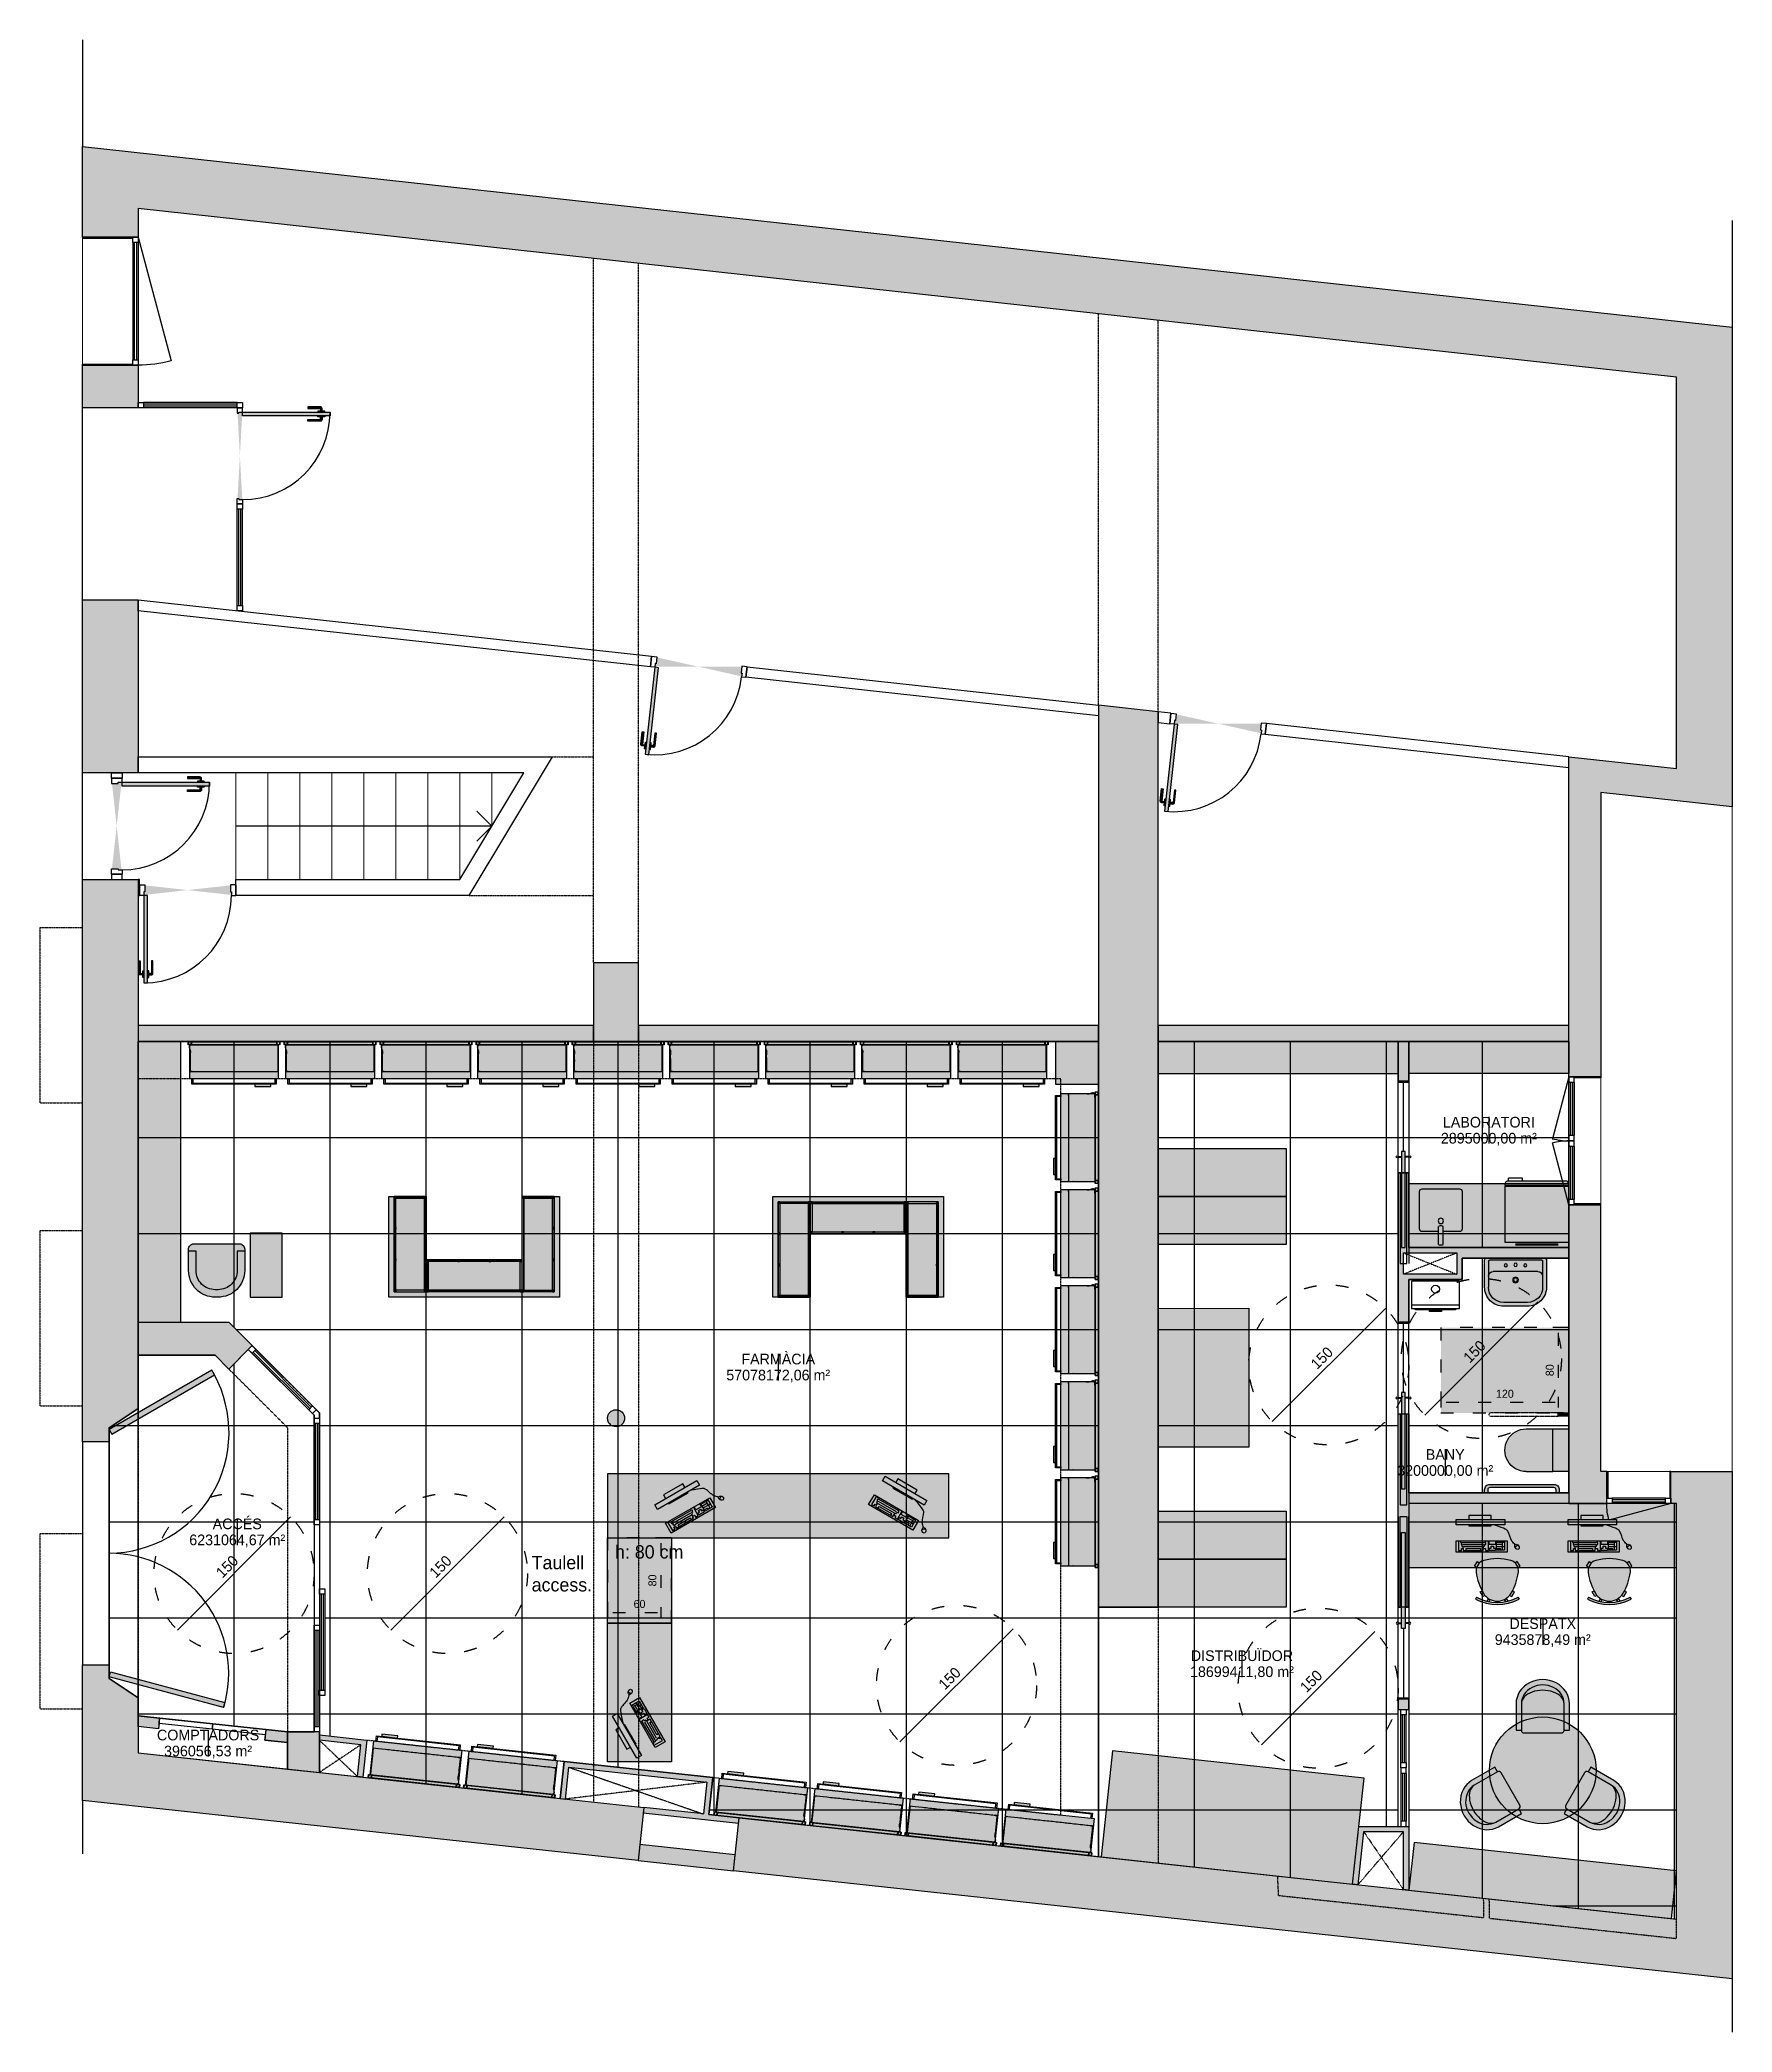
# Model space of a CAD drawing. Extents: x -50 to 69572, y -29139 to 50177.
# Drawn here: x 8795 to 24655, y 11503 to 30177 of the extents above; entities that cross this region are included whole.
import ezdxf
from ezdxf.enums import TextEntityAlignment as Align

# ---------------------------------------------------------------- set-up
doc = ezdxf.new("R2010")
doc.units = 0
doc.set_wipeout_variables(frame=1)
doc.header["$PDMODE"] = 1
doc.linetypes.add('ACAD_ISO03W100', pattern=[30, 12, -18])
doc.linetypes.add('DISCONTÍNUA', pattern=[0.006, 0.001, -0.001, 0.001, -0.001, 0.001, -0.001])
doc.layers.get('DEFPOINTS').update_dxf_attribs({"color": 20})
for name, color, linetype in [('ACCESSIBILITAT', 143, 'ACAD_ISO03W100'), ('AUXILIAR', 142, 'Continuous'), ('DISCONTINUA', 52, 'ACAD_ISO03W100'), ('DIVISÒRIES', 5, 'Continuous'), ('FUSTERIES', 144, 'Continuous'), ('H SECCIÓ', 253, 'Continuous'), ('MOBILIARI', 30, 'Continuous'), ('MOBILIARI FIX', 70, 'Continuous'), ('MOBILIARI SUAU', 151, 'Continuous'), ('PARETS', 6, 'Continuous'), ('PAVIMENTS', 171, 'Continuous'), ('PORTES', 144, 'Continuous'), ('TEXT SUPERFÍCIES', 4, 'Continuous')]:
    doc.layers.add(name, color=color, linetype=linetype)
doc.layers.add('H FUSTERIES', color=7, linetype='Continuous', true_color=0xffffff)
doc.layers.add('H MOBILIARI', color=7, linetype='Continuous', true_color=0xffffff)
for name, color, linetype, plot in [('NO PRINT', 20, 'Continuous', False), ('SUPERFÍCIES CONSTRUÏDES', 3, 'Continuous', False), ('SUPERFÍCIES ÚTILS', 2, 'Continuous', False)]:
    doc.layers.add(name, color=color, linetype=linetype, plot=plot)
doc.layers.add('PROJECCIÓ', color=52, linetype='Continuous', lineweight=13)
doc.styles.add('ARIAL', font='')
doc.styles.get('ARIAL').set_extended_font_data('Century Gothic')
doc.dimstyles.new('Cotes Arnau', dxfattribs={"dimtxt": 0.1, "dimasz": 0.05, "dimexe": 0.05, "dimexo": 0.35, "dimgap": 0.04, "dimtad": 1, "dimlfac": 100, "dimrnd": 0.5, "dimtxsty": 'ARIAL', "dimblk1": 'Punta Cota', "dimblk2": 'Punta Cota Final', "dimsah": 1, "dimcen": 0, "dimse1": 1, "dimse2": 1, "dimadec": 0, "dimazin": 0, "dimtfac": 0.07, "dimtix": 1, "dimtmove": 0, "dimatfit": 2, "dimldrblk": 'NONE', "dimfxl": 0.05, "dimtolj": 1, "dimtzin": 0, "dimarcsym": 0})

# ---------------------------------------------------------------- blocks, each defined once
blk = doc.blocks.new('*U101')
at = {"layer": 'H MOBILIARI', "transparency": 33554687}
h = blk.add_hatch(color=256, dxfattribs=at)
h.dxf.hatch_style = 1
h.paths.add_polyline_path([(0, 0), (3.2, 0), (3.2, 0.6), (0, 0.6)])
blk.add_lwpolyline([(0, 0), (3.2, 0), (3.2, 0.6), (0, 0.6)], close=True)
blk = doc.blocks.new('*U14')
blk.add_wipeout([(-0.3, 0), (0, 0), (0, 0.6), (-0.3, 0.6)]).dxf.layer = 'H FUSTERIES'
blk.add_wipeout([(-0.3, 0), (-0.3, 0.01), (-0.05, 0.01), (-0.05, 0.59), (-0.3, 0.59), (-0.3, 0.6), (0, 0.6), (0, 0)]).dxf.layer = 'H FUSTERIES'
for points in [[(0, 0.6), (-0.3, 0.6)], [(0, 0), (-0.3, 0)]]:
    blk.add_lwpolyline(points)
at = {"layer": 'FUSTERIES'}
for points in [[(-0.3, 0.6), (-0.3, 0.59), (-0.05, 0.59)], [(-0.035, 0.05), (-0.035, 0.55)], [(-0.015, 0.05), (-0.015, 0.55)], [(-0.3, 0), (-0.3, 0.01), (-0.05, 0.01)]]:
    blk.add_lwpolyline(points, dxfattribs=at)
for points in [[(0, 0.55), (0, 0.6), (-0.05, 0.6), (-0.05, 0.55)], [(0, 0), (0, 0.05), (-0.05, 0.05), (-0.05, 0)]]:
    blk.add_lwpolyline(points, close=True, dxfattribs=at)
at = {"layer": 'FUSTERIES', "color": 151}
for points in [[(0, 0), (0.155, 0.58)], [(-0.05, 0.05), (-0.05, 0.55)], [(0, 0.05), (0, 0.55)]]:
    blk.add_lwpolyline(points, dxfattribs=at)
blk.add_arc((0, 0), 0.6, 75, 90, dxfattribs=at)
at = {"layer": 'PROJECCIÓ'}
for points in [[(-0.3, 0.01), (-0.3, 0.59)], [(0, 0), (0, 0.6)]]:
    blk.add_lwpolyline(points, dxfattribs=at)
blk = doc.blocks.new('*U19')
at = {"layer": 'H MOBILIARI', "transparency": 33554687}
h = blk.add_hatch(color=256, dxfattribs=at)
h.dxf.hatch_style = 1
h.paths.add_polyline_path([(0, 0), (1.11, 0), (1.11, 0.05), (0, 0.05)])
blk.add_lwpolyline([(0, 0), (1.11, 0), (1.11, 0.05), (0, 0.05)], close=True)
blk = doc.blocks.new('Finestral')
blk.add_wipeout([(1, 0.05), (1, 0), (0, 0), (0, 0.05)]).dxf.layer = 'H FUSTERIES'
at = {"layer": 'FUSTERIES'}
for points in [[(0.05, 0), (0, 0), (0, 0.05), (0.05, 0.05)], [(1, 0), (0.95, 0), (0.95, 0.05), (1, 0.05)]]:
    blk.add_lwpolyline(points, close=True, dxfattribs=at)
at = {"layer": 'FUSTERIES', "color": 151}
for points in [[(0.95, 0.05), (0.05, 0.05)], [(0.95, 0), (0.05, 0)]]:
    blk.add_lwpolyline(points, dxfattribs=at)
at = {"layer": 'FUSTERIES'}
for points in [[(0.95, 0.035), (0.05, 0.035)], [(0.95, 0.015), (0.05, 0.015)]]:
    blk.add_lwpolyline(points, dxfattribs=at)
at = {"layer": 'PROJECCIÓ'}
blk.add_lwpolyline([(1, 0), (0, 0)], dxfattribs=at)
blk = doc.blocks.new('*U25')
blk.add_wipeout([(0, 0.3), (0, 0), (1.2, 0), (1.2, 0.3)]).dxf.layer = 'H FUSTERIES'
blk.add_wipeout([(0, 0.3), (0.01, 0.3), (0.01, 0.05), (1.19, 0.05), (1.19, 0.3), (1.2, 0.3), (1.2, 0), (0, 0)]).dxf.layer = 'H FUSTERIES'
for points in [[(0, 0), (0, 0.3)], [(1.2, 0), (1.2, 0.3)]]:
    blk.add_lwpolyline(points)
at = {"layer": 'FUSTERIES'}
for points in [[(0, 0.3), (0.01, 0.3), (0.01, 0.05)], [(1.2, 0.3), (1.19, 0.3), (1.19, 0.05)], [(0.05, 0.035), (0.55, 0.035)], [(0.05, 0.015), (0.55, 0.015)], [(0.65, 0.035), (1.15, 0.035)], [(0.65, 0.015), (1.15, 0.015)]]:
    blk.add_lwpolyline(points, dxfattribs=at)
for points in [[(0, 0), (0.05, 0), (0.05, 0.05), (0, 0.05)], [(0.55, 0), (0.6, 0), (0.6, 0.05), (0.55, 0.05)], [(0.6, 0), (0.65, 0), (0.65, 0.05), (0.6, 0.05)], [(1.15, 0), (1.2, 0), (1.2, 0.05), (1.15, 0.05)]]:
    blk.add_lwpolyline(points, close=True, dxfattribs=at)
at = {"layer": 'FUSTERIES', "color": 151}
for points in [[(0, 0), (0.58, -0.155)], [(0.05, 0.05), (0.55, 0.05)], [(1.2, 0), (0.62, -0.155)], [(0.65, 0.05), (1.15, 0.05)], [(0.65, 0), (1.15, 0)], [(0.05, 0), (0.55, 0)]]:
    blk.add_lwpolyline(points, dxfattribs=at)
for centre, start, end in [((0, 0), 345, 360), ((1.2, 0), 180, 195)]:
    blk.add_arc(centre, 0.6, start, end, dxfattribs=at)
at = {"layer": 'PROJECCIÓ'}
for points in [[(0.01, 0.3), (1.19, 0.3)], [(0, 0), (1.2, 0)]]:
    blk.add_lwpolyline(points, dxfattribs=at)
blk = doc.blocks.new('*U26')
blk.add_wipeout([(0, 0.52), (0, 0), (1.2, 0), (1.2, 0.52)]).dxf.layer = 'H FUSTERIES'
blk.add_wipeout([(0, 0.52), (0.01, 0.52), (0.01, 0.05), (1.19, 0.05), (1.19, 0.52), (1.2, 0.52), (1.2, 0), (0, 0)]).dxf.layer = 'H FUSTERIES'
for points in [[(0, 0), (0, 0.52)], [(1.2, 0), (1.2, 0.52)]]:
    blk.add_lwpolyline(points)
at = {"layer": 'FUSTERIES'}
for points in [[(0, 0.52), (0.01, 0.52), (0.01, 0.05)], [(1.2, 0.52), (1.19, 0.52), (1.19, 0.05)], [(0.05, 0.035), (1.15, 0.035)], [(0.05, 0.015), (1.15, 0.015)]]:
    blk.add_lwpolyline(points, dxfattribs=at)
for points in [[(0, 0), (0.05, 0), (0.05, 0.05), (0, 0.05)], [(1.15, 0), (1.2, 0), (1.2, 0.05), (1.15, 0.05)]]:
    blk.add_lwpolyline(points, close=True, dxfattribs=at)
at = {"layer": 'FUSTERIES', "color": 151}
for points in [[(0, 0), (1.159, -0.311)], [(0.05, 0.05), (1.15, 0.05)], [(0.05, 0), (1.15, 0)]]:
    blk.add_lwpolyline(points, dxfattribs=at)
blk.add_arc((0, 0), 1.2, 345, 360, dxfattribs=at)
at = {"layer": 'PROJECCIÓ'}
for points in [[(0.01, 0.52), (1.19, 0.52)], [(0, 0), (1.2, 0)]]:
    blk.add_lwpolyline(points, dxfattribs=at)
blk = doc.blocks.new('Pany de Porta')
at = {"layer": 'H MOBILIARI', "transparency": 33554687}
h = blk.add_hatch(color=256, dxfattribs=at)
h.dxf.hatch_style = 1
h.paths.add_polyline_path([(0.01, 0.029), (0, 0.029), (0, -0.035), (0.01, -0.035)])
h.paths.add_polyline_path([(0.035, 0.004), (0.01, 0.004), (0.01, -0.01), (0.035, -0.01), (0.035, -0.128), (0.05, -0.128), (0.05, -0.01, 0.414214)])
at = {"ltscale": 0.3}
blk.add_lwpolyline([(0, 0.029), (0.01, 0.029), (0.01, -0.035), (0, -0.035)], dxfattribs=at)
blk.add_lwpolyline([(0.01, 0.004), (0.035, 0.004, -0.414214), (0.05, -0.01), (0.05, -0.128), (0.035, -0.128), (0.035, -0.01), (0.01, -0.01)], format="xyb", dxfattribs=at)
blk = doc.blocks.new('*U28')
at = {"layer": 'H MOBILIARI', "transparency": 33554687}
h = blk.add_hatch(color=256, dxfattribs=at)
h.dxf.hatch_style = 1
h.paths.add_polyline_path([(0.075, 0), (0.04, 0), (0.04, 0.82), (0.075, 0.82)])
h.paths.add_polyline_path([(0, 0), (0, -0.05), (0.05, -0.05), (0.05, -0.035), (0.04, -0.035), (0.04, 0)], flags=17)
h.paths.add_polyline_path([(0.9, 0), (0.9, -0.05), (0.85, -0.05), (0.85, -0.035), (0.86, -0.035), (0.86, 0)], flags=17)
edge = h.paths.add_edge_path()
edge.add_line((0, -0.05), (0, 0))
edge.add_line((0.9, -0.05), (0.9, 0))
at = {"layer": 'NO PRINT'}
for p, q in [((0, -0.05), (0, 0)), ((0.9, -0.05), (0.9, 0))]:
    blk.add_line(p, q, dxfattribs=at)
at = {"layer": 'PORTES'}
for points in [[(0.075, 0), (0.04, 0), (0.04, 0.82), (0.075, 0.82)], [(0, 0), (0, -0.05), (0.05, -0.05), (0.05, -0.035), (0.04, -0.035), (0.04, 0)], [(0.9, 0), (0.9, -0.05), (0.85, -0.05), (0.85, -0.035), (0.86, -0.035), (0.86, 0)]]:
    blk.add_lwpolyline(points, close=True, dxfattribs=at)
at = {"layer": 'PORTES', "color": 151}
blk.add_arc((0.04, 0), 0.82, 0, 90, dxfattribs=at)
at = {"layer": 'PORTES', "color": 151, "xscale": -1, "rotation": 2.07414085906521e-08}
blk.add_blockref('Pany de Porta', (0.04, 0.741), dxfattribs=at)
at = {"layer": 'PORTES', "color": 151}
blk.add_blockref('Pany de Porta', (0.075, 0.741), dxfattribs=at)
blk = doc.blocks.new('*U27')
blk.add_wipeout([(-0.05, 0.98), (0, 0.98), (0, 0), (-0.05, 0)]).dxf.layer = 'H FUSTERIES'
at = {"layer": 'FUSTERIES'}
for points in [[(0, 0.98), (0, 0.93), (-0.05, 0.93), (-0.05, 0.98)], [(0, 0.05), (0, 0), (-0.05, 0), (-0.05, 0.05)]]:
    blk.add_lwpolyline(points, close=True, dxfattribs=at)
at = {"layer": 'FUSTERIES', "color": 151}
for points in [[(-0.05, 0.93), (-0.05, 0.05)], [(0, 0.93), (0, 0.05)]]:
    blk.add_lwpolyline(points, dxfattribs=at)
at = {"layer": 'FUSTERIES'}
for points in [[(-0.035, 0.93), (-0.035, 0.05)], [(-0.015, 0.93), (-0.015, 0.05)]]:
    blk.add_lwpolyline(points, dxfattribs=at)
at = {"layer": 'PROJECCIÓ'}
blk.add_lwpolyline([(0, 0.98), (0, 0)], dxfattribs=at)
blk = doc.blocks.new('*U31')
blk.add_wipeout([(1.002, 0.05), (1.002, 0), (0, 0), (0, 0.05)]).dxf.layer = 'H FUSTERIES'
at = {"layer": 'FUSTERIES'}
for points in [[(0.05, 0), (0, 0), (0, 0.05), (0.05, 0.05)], [(1.002, 0), (0.952, 0), (0.952, 0.05), (1.002, 0.05)]]:
    blk.add_lwpolyline(points, close=True, dxfattribs=at)
at = {"layer": 'FUSTERIES', "color": 151}
for points in [[(0.952, 0.05), (0.05, 0.05)], [(0.952, 0), (0.05, 0)]]:
    blk.add_lwpolyline(points, dxfattribs=at)
at = {"layer": 'FUSTERIES'}
for points in [[(0.952, 0.035), (0.05, 0.035)], [(0.952, 0.015), (0.05, 0.015)]]:
    blk.add_lwpolyline(points, dxfattribs=at)
at = {"layer": 'PROJECCIÓ'}
blk.add_lwpolyline([(1.002, 0), (0, 0)], dxfattribs=at)
blk = doc.blocks.new('*U29')
at = {"layer": 'H MOBILIARI', "transparency": 33554687}
h = blk.add_hatch(color=256, dxfattribs=at)
h.dxf.hatch_style = 1
h.paths.add_polyline_path([(-0.075, 0), (-0.04, 0), (-0.04, 0.82), (-0.075, 0.82)])
h.paths.add_polyline_path([(0, 0), (0, -0.1), (-0.05, -0.1), (-0.05, -0.035), (-0.04, -0.035), (-0.04, 0)])
h.paths.add_polyline_path([(-0.9, 0), (-0.9, -0.1), (-0.85, -0.1), (-0.85, -0.035), (-0.86, -0.035), (-0.86, 0)])
edge = h.paths.add_edge_path()
edge.add_line((0, -0.1), (0, 0))
edge.add_line((-0.9, -0.1), (-0.9, 0))
at = {"layer": 'NO PRINT'}
for p, q in [((-0.9, -0.1), (-0.9, 0)), ((0, -0.1), (0, 0))]:
    blk.add_line(p, q, dxfattribs=at)
at = {"layer": 'PORTES'}
for points in [[(-0.075, 0), (-0.04, 0), (-0.04, 0.82), (-0.075, 0.82)], [(-0.9, 0), (-0.9, -0.1), (-0.85, -0.1), (-0.85, -0.035), (-0.86, -0.035), (-0.86, 0)], [(0, 0), (0, -0.1), (-0.05, -0.1), (-0.05, -0.035), (-0.04, -0.035), (-0.04, 0)]]:
    blk.add_lwpolyline(points, close=True, dxfattribs=at)
at = {"layer": 'PORTES', "color": 151}
blk.add_arc((-0.04, 0), 0.82, 90, 180, dxfattribs=at)
at = {"layer": 'PORTES', "color": 151, "xscale": -1}
blk.add_blockref('Pany de Porta', (-0.075, 0.741), dxfattribs=at)
at = {"layer": 'PORTES', "color": 151}
blk.add_blockref('Pany de Porta', (-0.04, 0.741), dxfattribs=at)
blk = doc.blocks.new('*U36')
at = {"layer": 'H MOBILIARI', "transparency": 33554687}
h = blk.add_hatch(color=256, dxfattribs=at)
h.dxf.hatch_style = 1
h.paths.add_polyline_path([(0.075, 0), (0.04, 0), (0.04, 0.82), (0.075, 0.82)])
h.paths.add_polyline_path([(0, 0), (0, -0.1), (0.05, -0.1), (0.05, -0.035), (0.04, -0.035), (0.04, 0)], flags=17)
h.paths.add_polyline_path([(0.9, 0), (0.9, -0.1), (0.85, -0.1), (0.85, -0.035), (0.86, -0.035), (0.86, 0)], flags=17)
edge = h.paths.add_edge_path()
edge.add_line((0, -0.1), (0, 0))
edge.add_line((0.9, -0.1), (0.9, 0))
at = {"layer": 'NO PRINT'}
for p, q in [((0, -0.1), (0, 0)), ((0.9, -0.1), (0.9, 0))]:
    blk.add_line(p, q, dxfattribs=at)
at = {"layer": 'PORTES'}
for points in [[(0.075, 0), (0.04, 0), (0.04, 0.82), (0.075, 0.82)], [(0, 0), (0, -0.1), (0.05, -0.1), (0.05, -0.035), (0.04, -0.035), (0.04, 0)], [(0.9, 0), (0.9, -0.1), (0.85, -0.1), (0.85, -0.035), (0.86, -0.035), (0.86, 0)]]:
    blk.add_lwpolyline(points, close=True, dxfattribs=at)
at = {"layer": 'PORTES', "color": 151}
blk.add_arc((0.04, 0), 0.82, 0, 90, dxfattribs=at)
at = {"layer": 'PORTES', "color": 151, "xscale": -1}
blk.add_blockref('Pany de Porta', (0.04, 0.741), dxfattribs=at)
at = {"layer": 'PORTES', "color": 151}
blk.add_blockref('Pany de Porta', (0.075, 0.741), dxfattribs=at)
blk = doc.blocks.new('*U35')
for q in [(-0.141, 2.259), (0, 0), (0.141, 2.259)]:
    blk.add_line((0, 2.4), q)
blk = doc.blocks.new('*U52')
at = {"layer": 'H MOBILIARI', "transparency": 33554687}
h = blk.add_hatch(color=256, dxfattribs=at)
h.dxf.hatch_style = 1
h.paths.add_polyline_path([(0.4, 0), (0, 0), (0, -0.2), (0.4, -0.2)])
edge = h.paths.add_edge_path()
edge.add_line((0.4, -0.2), (0, -0.2))
edge.add_line((0, -0.2), (0, -0.4))
edge.add_arc((0.2, -0.4), 0.2, 180, 360.0076)
edge.add_line((0.4, -0.4), (0.4, -0.2))
for p, q in [((0, -0.4), (0, -0.15)), ((0.4, -0.4), (0.4, -0.15))]:
    blk.add_line(p, q)
blk.add_lwpolyline([(0.4, -0.15), (0.4, 0), (0, 0), (0, -0.15)], close=True)
blk.add_arc((0.2, -0.4), 0.2, 180, 0.0076)
blk = doc.blocks.new('*U50')
at = {"layer": 'H MOBILIARI', "transparency": 33554687}
h = blk.add_hatch(color=256, dxfattribs=at)
h.dxf.hatch_style = 1
h.paths.add_polyline_path([(0.05, -0.05, -0.414214), (0.03, -0.03), (0.03, 0), (0, 0), (0, -0.03, 0.414214), (0.05, -0.08), (0.65, -0.08, 0.414214), (0.7, -0.03), (0.7, 0), (0.67, 0), (0.67, -0.03, -0.414214), (0.65, -0.05)])
blk.add_lwpolyline([(0.7, 0), (0.67, 0), (0.67, -0.03, -0.414214), (0.65, -0.05), (0.05, -0.05, -0.414214), (0.03, -0.03), (0.03, 0), (0, 0), (0, -0.03, 0.414214), (0.05, -0.08), (0.65, -0.08, 0.414214), (0.7, -0.03)], format="xyb", close=True)
blk = doc.blocks.new('*U51')
at = {"layer": 'H MOBILIARI', "transparency": 33554687}
h = blk.add_hatch(color=256, dxfattribs=at)
h.dxf.hatch_style = 1
h.paths.add_polyline_path([(0.1, -0.03), (0.1, 0), (0, 0), (0, -0.03)])
blk.add_lwpolyline([(0, 0), (0.1, 0), (0.1, -0.03), (0, -0.03)], close=True)
at = {"linetype": 'DISCONTÍNUA'}
blk.add_lwpolyline([(0.1, -0.03), (0.735, -0.03, 1), (0.735, 0), (0.1, 0)], format="xyb", dxfattribs=at)
blk = doc.blocks.new('*D88')
at = {"color": 0, "linetype": 'Continuous', "lineweight": -2, "ltscale": 0.01, "transparency": 16777216}
blk.add_line((-0.53, -0.53), (0.53, 0.53), dxfattribs=at)
at = {"layer": 'DEFPOINTS', "color": 0, "linetype": 'Continuous', "ltscale": 0.01, "transparency": 16777216}
for p in [(0.53, 0.53), (0.53, 0.53), (-0.53, -0.53)]:
    blk.add_point(p, dxfattribs=at)
at = {"color": 0, "linetype": 'Continuous', "ltscale": 0.01, "transparency": 16777216, "insert": (-0.065, 0.065), "char_height": 0.1, "attachment_point": 5, "rotation": 45, "style": 'ARIAL'}
blk.add_mtext('\\A1;150', dxfattribs=at)
blk = doc.blocks.new('_None')
blk = doc.blocks.new('Punta Cota')
blk.add_line((0, -1), (0, 1))
blk = doc.blocks.new('Punta Cota Final')
blk.add_line((0, 1), (0, -1))
blk = doc.blocks.new('*D146')
at = {"color": 0, "lineweight": -2, "ltscale": 0.01, "transparency": 16777216}
blk.add_line((1.1, 0.75), (1.1, 0.05), dxfattribs=at)
at = {"layer": 'DEFPOINTS', "color": 0, "ltscale": 0.01, "transparency": 16777216}
for p in [(1.2, 0.8), (1.2, 0), (1.1, 0)]:
    blk.add_point(p, dxfattribs=at)
at = {"color": 0, "lineweight": -2, "ltscale": 0.01, "transparency": 16777216, "xscale": 0.05, "yscale": 0.05, "zscale": 0.05}
for name, p, rotation in [('Punta Cota', (1.1, 0.8), 90), ('Punta Cota Final', (1.1, 0), 270)]:
    blk.add_blockref(name, p, dxfattribs=dict(at, rotation=rotation))
at = {"color": 0, "ltscale": 0.01, "transparency": 16777216, "insert": (1.021, 0.4), "char_height": 0.075, "attachment_point": 5, "rotation": 90, "style": 'ARIAL'}
blk.add_mtext('\\A1;80', dxfattribs=at)
blk = doc.blocks.new('*D145')
at = {"color": 0, "lineweight": -2, "ltscale": 0.01, "transparency": 16777216}
blk.add_line((0.05, 0.1), (1.15, 0.1), dxfattribs=at)
at = {"layer": 'DEFPOINTS', "color": 0, "ltscale": 0.01, "transparency": 16777216}
for p in [(0, 0), (1.2, 0.1), (1.2, 0)]:
    blk.add_point(p, dxfattribs=at)
at = {"color": 0, "lineweight": -2, "ltscale": 0.01, "transparency": 16777216, "xscale": 0.05, "yscale": 0.05, "zscale": 0.05, "rotation": 180}
blk.add_blockref('Punta Cota', (0, 0.1), dxfattribs=at)
at = {"color": 0, "lineweight": -2, "ltscale": 0.01, "transparency": 16777216, "xscale": 0.05, "yscale": 0.05, "zscale": 0.05}
blk.add_blockref('Punta Cota Final', (1.2, 0.1), dxfattribs=at)
at = {"color": 0, "ltscale": 0.01, "transparency": 16777216, "insert": (0.6, 0.179), "char_height": 0.075, "attachment_point": 5, "style": 'ARIAL'}
blk.add_mtext('\\A1;120', dxfattribs=at)
blk = doc.blocks.new('Prestatge Farmàcia')
at = {"layer": 'H MOBILIARI', "transparency": 33554687}
h = blk.add_hatch(color=256, dxfattribs=at)
h.dxf.hatch_style = 1
edge = h.paths.add_edge_path()
edge.add_line((0, 0.831), (0, 0.859))
edge.add_ellipse((0.001, 0.859), major_axis=(-0.001, 0), ratio=1, start_angle=270, end_angle=360, ccw=False)
edge.add_line((0.001, 0.86), (0.029, 0.86))
edge.add_ellipse((0.029, 0.859), major_axis=(-0.001, 0), ratio=1, start_angle=180, end_angle=270, ccw=False)
edge.add_line((0.03, 0.859), (0.03, 0.831))
edge.add_ellipse((0.029, 0.831), major_axis=(-0.001, 0), ratio=1, start_angle=90, end_angle=180, ccw=False)
edge.add_line((0.029, 0.83), (0.001, 0.83))
edge.add_ellipse((0.001, 0.831), major_axis=(-0.001, 0), ratio=1, start_angle=0, end_angle=90, ccw=False)
h.paths.add_polyline_path([(0.029, 0.83), (0.029, 0.03), (0.001, 0.03), (0.001, 0.83)])
h.paths.add_polyline_path([(0.03, 0.845), (0.35, 0.845), (0.35, 0.015), (0.03, 0.015)])
h.paths.add_polyline_path([(0.35, 0.825), (0.4, 0.825), (0.4, 0.035), (0.35, 0.035), (0.35, 0.045), (0.39, 0.045), (0.39, 0.815), (0.35, 0.815)])
h.paths.add_polyline_path([(0.4, 0.625), (0.42, 0.625), (0.42, 0.775), (0.4, 0.775)])
edge = h.paths.add_edge_path()
edge.add_ellipse((0.001, 0.001), major_axis=(-0.001, 0), ratio=1, start_angle=0, end_angle=90, ccw=False)
edge.add_line((0, 0.001), (0, 0.029))
edge.add_ellipse((0.001, 0.029), major_axis=(-0.001, 0), ratio=1, start_angle=270, end_angle=360, ccw=False)
edge.add_line((0.001, 0.03), (0.029, 0.03))
edge.add_ellipse((0.029, 0.029), major_axis=(-0.001, 0), ratio=1, start_angle=180, end_angle=270, ccw=False)
edge.add_line((0.03, 0.029), (0.03, 0.001))
edge.add_ellipse((0.029, 0.001), major_axis=(-0.001, 0), ratio=1, start_angle=90, end_angle=180, ccw=False)
edge.add_line((0.029, 0), (0.001, 0))
at = {"extrusion": (0, 0, -1)}
for points in [[(0, 0.831), (0, 0.859, 0.414214), (-0.001, 0.86), (-0.029, 0.86, 0.414214), (-0.03, 0.859), (-0.03, 0.831, 0.414214), (-0.029, 0.83), (-0.001, 0.83, 0.414214)], [(-0.001, 0, 0.414214), (0, 0.001), (0, 0.029, 0.414214), (-0.001, 0.03), (-0.029, 0.03, 0.414214), (-0.03, 0.029), (-0.03, 0.001, 0.414214), (-0.029, 0)]]:
    blk.add_lwpolyline(points, format="xyb", close=True, dxfattribs=at)
at = {"extrusion": (-2.71926e-32, -1.11022e-16, -1)}
blk.add_lwpolyline([(-0.029, 0.83), (-0.029, 0.03), (-0.001, 0.03), (-0.001, 0.83)], close=True, dxfattribs=at)
at = {"extrusion": (0, 0, -1)}
for points in [[(-0.002, 0.858), (-0.002, 0.832), (-0.028, 0.832), (-0.028, 0.858)], [(-0.028, 0.002), (-0.028, 0.028), (-0.002, 0.028), (-0.002, 0.002)]]:
    blk.add_lwpolyline(points, close=True, dxfattribs=at)
for points in [[(0.03, 0.845), (0.35, 0.845), (0.35, 0.015), (0.03, 0.015)], [(0.35, 0.825), (0.4, 0.825), (0.4, 0.035), (0.35, 0.035), (0.35, 0.045), (0.39, 0.045), (0.39, 0.815), (0.35, 0.815)], [(0.4, 0.625), (0.42, 0.625), (0.42, 0.775), (0.4, 0.775)]]:
    blk.add_lwpolyline(points, close=True)
blk.add_rational_spline([(0.03, 0.842), (0.153, 0.842), (0.275, 0.842), (0.28, 0.842), (0.28, 0.837), (0.28, 0.431), (0.28, 0.024), (0.28, 0.019), (0.275, 0.019), (0.153, 0.019), (0.03, 0.019), (0.03, 0.431), (0.03, 0.842)], [1, 1, 1, 0.707106781187, 1, 1, 1, 0.707106781187, 1, 1, 1, 1, 1], degree=2, knots=[0, 0, 0, 1, 1, 2.570796, 2.570796, 3.570796, 3.570796, 5.141593, 5.141593, 6.141593, 6.141593, 7.141593, 7.141593, 7.141593])
blk = doc.blocks.new('Superfícies amb línia Extra')
at = {"layer": 'DEFPOINTS', "ltscale": 0.01}
blk.add_line((0, 0.125), (0, -0.125), dxfattribs=at)
at = {"style": 'ARIAL'}
for tag, p in [('LINEXTRA', (0, 0.325)), ('SALA', (0, 0.125)), ('SUP', (0, -0.025))]:
    blk.add_attdef(tag, text='', height=0.1, dxfattribs=at).set_placement(p, align=Align.TOP_CENTER)
blk = doc.blocks.new('*U80')
at = {"layer": 'H MOBILIARI', "transparency": 33554687}
h = blk.add_hatch(color=256, dxfattribs=at)
h.dxf.hatch_style = 1
h.paths.add_polyline_path([(2.63, 0), (2.63, 0.4), (0, 0.4), (0, 0)])
blk.add_lwpolyline([(0, 0), (2.63, 0), (2.63, 0.4), (0, 0.4)], close=True)
blk = doc.blocks.new('*U82')
at = {"layer": 'H MOBILIARI', "transparency": 33554687}
h = blk.add_hatch(color=256, dxfattribs=at)
h.dxf.hatch_style = 1
h.paths.add_polyline_path([(0.4, 0), (0.4, 0.4), (0, 0.4), (0, 0)])
blk.add_lwpolyline([(0, 0), (0.4, 0), (0.4, 0.4), (0, 0.4)], close=True)
blk = doc.blocks.new('*U83')
at = {"layer": 'H MOBILIARI', "transparency": 33554687}
h = blk.add_hatch(color=256, dxfattribs=at)
h.dxf.hatch_style = 1
h.paths.add_polyline_path([(0.159, 0.378), (0.155, 0.385), (-0.026, 0.281), (-0.022, 0.273)], flags=17)
h.paths.add_polyline_path([(0.129, 0.43), (0.11, 0.462), (-0.071, 0.358), (-0.052, 0.325)], flags=17)
edge = h.paths.add_edge_path()
edge.add_ellipse((0.467, 0.328), major_axis=(0.0234, -0.0107), ratio=0.707124, start_angle=0, end_angle=360)
h.paths.add_polyline_path([(0.265, 0.449), (-0.128, 0.222), (-0.154, 0.266), (0.239, 0.493)])
h.paths.add_polyline_path([(0.414, 0.239), (0, 0), (-0.053, 0.092), (0.361, 0.331)])
for points in [[(0.265, 0.449), (-0.128, 0.222), (-0.154, 0.266), (0.239, 0.493)], [(0.414, 0.239), (0, 0), (-0.053, 0.092), (0.361, 0.331)]]:
    blk.add_lwpolyline(points, close=True)
for points in [[(0.129, 0.43), (0.11, 0.462), (-0.071, 0.358), (-0.052, 0.325)], [(-0.026, 0.281), (-0.022, 0.273), (0.159, 0.378), (0.155, 0.385)]]:
    blk.add_lwpolyline(points)
blk.add_ellipse((0.467, 0.328), major_axis=(0.0234, -0.0107), ratio=0.707124)
blk.add_open_spline([(0.443, 0.338), (0.429, 0.341), (0.379, 0.352), (0.341, 0.406), (0.296, 0.424), (0.176, 0.398)], degree=3, knots=[2.388058, 2.388058, 2.388058, 2.388058, 45.179151, 147.748054, 184.413548, 184.413548, 184.413548, 184.413548])
at = {"layer": 'MOBILIARI SUAU'}
for p, q in [((-0.002, 0.104), (0.183, 0.211)), ((0.016, 0.093), (0.184, 0.19)), ((0.189, 0.214), (0.181, 0.227)), ((0.194, 0.217), (0.189, 0.214)), ((0.193, 0.195), (0.204, 0.201)), ((0.201, 0.181), (0.193, 0.195)), ((0.204, 0.201), (0.194, 0.217)), ((0.254, 0.165), (0.208, 0.243)), ((0.231, 0.217), (0.214, 0.246)), ((0.283, 0.247), (0.231, 0.217)), ((0.248, 0.187), (0.264, 0.196)), ((0.259, 0.168), (0.248, 0.187)), ((0.255, 0.213), (0.274, 0.224)), ((0.264, 0.196), (0.255, 0.213)), ((0.311, 0.198), (0.259, 0.168)), ((0.266, 0.276), (0.283, 0.247)), ((0.317, 0.205), (0.274, 0.281)), ((0.274, 0.224), (0.284, 0.207)), ((0.28, 0.27), (0.326, 0.297)), ((0.284, 0.207), (0.3, 0.217)), ((0.292, 0.256), (0.335, 0.281)), ((0.3, 0.235), (0.346, 0.262)), ((0.3, 0.217), (0.311, 0.198)), ((0.312, 0.22), (0.342, 0.238)), ((0.383, 0.243), (0.317, 0.205)), ((0.329, 0.299), (0.342, 0.307)), ((0.349, 0.263), (0.329, 0.299)), ((0.339, 0.319), (0.383, 0.243)), ((0.342, 0.238), (0.35, 0.224)), ((0.349, 0.263), (0.363, 0.271)), ((0.366, 0.233), (0.349, 0.263)), ((-0.034, 0.103), (0.011, 0.025)), ((-0.018, 0.113), (-0.012, 0.102)), ((-0.012, 0.102), (-0.006, 0.105)), ((-0.006, 0.105), (0.005, 0.086)), ((0.005, 0.086), (0.01, 0.089)), ((0.01, 0.089), (0.02, 0.073)), ((0.011, 0.025), (0.036, 0.039)), ((0.02, 0.073), (0.028, 0.078)), ((0.026, 0.055), (0.04, 0.063)), ((0.036, 0.039), (0.026, 0.055)), ((0.028, 0.078), (0.037, 0.061)), ((0.033, 0.081), (0.191, 0.172)), ((0.04, 0.063), (0.049, 0.047)), ((0.049, 0.047), (0.21, 0.139)), ((0.064, 0.077), (0.179, 0.143)), ((0.074, 0.061), (0.064, 0.077)), ((0.179, 0.143), (0.188, 0.127)), ((0.192, 0.176), (0.201, 0.181)), ((0.202, 0.16), (0.192, 0.176)), ((0.201, 0.156), (0.22, 0.167)), ((0.21, 0.139), (0.201, 0.156)), ((0.22, 0.167), (0.229, 0.15)), ((0.229, 0.15), (0.254, 0.165))]:
    blk.add_line(p, q, dxfattribs=at)
blk.add_arc((0.495, 0.316), 0.0397, 129.9162, 183.166, dxfattribs=at)
blk = doc.blocks.new('*D127')
at = {"color": 0, "linetype": 'Continuous', "lineweight": -2, "ltscale": 0.01, "transparency": 16777216}
blk.add_line((-0.53, -0.53), (0.53, 0.53), dxfattribs=at)
at = {"layer": 'DEFPOINTS', "color": 0, "linetype": 'Continuous', "ltscale": 0.01, "transparency": 16777216}
for p in [(0.53, 0.53), (0.53, 0.53), (-0.53, -0.53)]:
    blk.add_point(p, dxfattribs=at)
at = {"color": 0, "linetype": 'Continuous', "ltscale": 0.01, "transparency": 16777216, "insert": (-0.065, 0.065), "char_height": 0.1, "attachment_point": 5, "rotation": 45, "style": 'ARIAL'}
blk.add_mtext('\\A1;150', dxfattribs=at)
blk = doc.blocks.new('*D86')
at = {"color": 0, "linetype": 'Continuous', "lineweight": -2, "ltscale": 0.01, "transparency": 16777216}
blk.add_line((-0.53, -0.53), (0.53, 0.53), dxfattribs=at)
at = {"layer": 'DEFPOINTS', "color": 0, "linetype": 'Continuous', "ltscale": 0.01, "transparency": 16777216}
for p in [(0.53, 0.53), (0.53, 0.53), (-0.53, -0.53)]:
    blk.add_point(p, dxfattribs=at)
at = {"color": 0, "linetype": 'Continuous', "ltscale": 0.01, "transparency": 16777216, "insert": (-0.065, 0.065), "char_height": 0.1, "attachment_point": 5, "rotation": 45, "style": 'ARIAL'}
blk.add_mtext('\\A1;150', dxfattribs=at)
blk = doc.blocks.new('*U91')
blk.add_wipeout([(0.566, 0.636), (0.601, 0.601), (0, 0), (-0.035, 0.035)]).dxf.layer = 'H FUSTERIES'
at = {"layer": 'FUSTERIES', "color": 151}
for points in [[(0.53, 0.601), (0, 0.071)], [(0.566, 0.566), (0.035, 0.035)]]:
    blk.add_lwpolyline(points, dxfattribs=at)
at = {"layer": 'FUSTERIES'}
for points in [[(0.541, 0.59), (0.011, 0.06)], [(0.555, 0.576), (0.025, 0.046)]]:
    blk.add_lwpolyline(points, dxfattribs=at)
for points in [[(0.601, 0.601), (0.566, 0.566), (0.53, 0.601), (0.566, 0.636)], [(0.035, 0.035), (0, 0), (-0.035, 0.035), (0, 0.071)]]:
    blk.add_lwpolyline(points, close=True, dxfattribs=at)
at = {"layer": 'PROJECCIÓ'}
blk.add_lwpolyline([(0.601, 0.601), (0, 0)], dxfattribs=at)
blk = doc.blocks.new('*U92')
blk.add_wipeout([(-1, -0.05), (-1, 0), (0, 0), (0, -0.05)]).dxf.layer = 'H FUSTERIES'
at = {"layer": 'FUSTERIES', "color": 151}
for points in [[(-0.95, 0), (-0.05, 0)], [(-0.95, -0.05), (-0.05, -0.05)]]:
    blk.add_lwpolyline(points, dxfattribs=at)
at = {"layer": 'FUSTERIES'}
for points in [[(-0.05, 0), (0, 0), (0, -0.05), (-0.05, -0.05)], [(-1, 0), (-0.95, 0), (-0.95, -0.05), (-1, -0.05)]]:
    blk.add_lwpolyline(points, close=True, dxfattribs=at)
for points in [[(-0.95, -0.015), (-0.05, -0.015)], [(-0.95, -0.035), (-0.05, -0.035)]]:
    blk.add_lwpolyline(points, dxfattribs=at)
at = {"layer": 'PROJECCIÓ'}
blk.add_lwpolyline([(-1, 0), (0, 0)], dxfattribs=at)
blk = doc.blocks.new('*U63')
at = {"layer": 'H MOBILIARI', "transparency": 33554687}
h = blk.add_hatch(color=256, dxfattribs=at)
h.dxf.hatch_style = 1
h.paths.add_polyline_path([(-0.325, 0.13, 0.574951), (-0.325, -0.13, 0.096089), (-0.128, -0.198, 0.371482), (-0.018, -0.127, 0.144848), (-0.018, 0.127, 0.371482), (-0.128, 0.198, 0.096089)])
h.paths.add_polyline_path([(-0.345, -0.116), (-0.356, -0.135), (-0.312, -0.16), (-0.302, -0.142, -0.011874), (-0.325, -0.13, -0.040249)], flags=17)
h.paths.add_polyline_path([(-0.403, -0.077, 0.012776), (-0.399, -0.098), (-0.374, -0.083, -0.033276), (-0.384, -0.066)], flags=17)
h.paths.add_polyline_path([(-0.379, -0.204), (-0.362, -0.194, -0.251391), (-0.362, 0.194), (-0.379, 0.204, 0.251391)])
h.paths.add_polyline_path([(-0.399, 0.098, 0.012776), (-0.403, 0.077), (-0.384, 0.066, -0.033276), (-0.374, 0.083)], flags=17)
h.paths.add_polyline_path([(-0.356, 0.135), (-0.345, 0.116, -0.040249), (-0.325, 0.13, -0.011874), (-0.302, 0.142), (-0.312, 0.16)], flags=17)
h.paths.add_polyline_path([(-0.07, 0.213), (-0.083, 0.194, -0.127017), (-0.041, 0.166), (-0.028, 0.186)])
h.paths.add_polyline_path([(-0.083, -0.194), (-0.07, -0.213), (-0.028, -0.186), (-0.041, -0.166, -0.127017)])
for p, q in [((-0.362, 0.194), (-0.379, 0.204)), ((-0.384, 0.066), (-0.403, 0.077)), ((-0.374, 0.083), (-0.399, 0.098)), ((-0.384, -0.066), (-0.403, -0.077)), ((-0.374, -0.083), (-0.399, -0.098)), ((-0.362, -0.194), (-0.379, -0.204))]:
    blk.add_line(p, q)
for points in [[(-0.083, 0.194), (-0.07, 0.213), (-0.028, 0.186), (-0.041, 0.166)], [(-0.345, 0.116), (-0.356, 0.135), (-0.312, 0.16), (-0.302, 0.142)], [(-0.345, -0.116), (-0.356, -0.135), (-0.312, -0.16), (-0.302, -0.142)], [(-0.083, -0.194), (-0.07, -0.213), (-0.028, -0.186), (-0.041, -0.166)]]:
    blk.add_lwpolyline(points)
for centre, radius, start, end in [((0, 0), 0.431, 151.7775, 208.2225), ((0, 0), 0.411, 151.7775, 208.2225), ((-0.052, -0.343), 0.546, 98.0002, 119.9549), ((-0.114, 0.099), 0.1, 16.4838, 98.0002), ((-0.249, 0), 0.15, 120.2064, 239.7936), ((-0.447, 0), 0.447, 343.5162, 16.4838), ((-0.052, 0.343), 0.546, 240.0451, 261.9998), ((-0.114, -0.099), 0.1, 261.9998, 343.5162)]:
    blk.add_arc(centre, radius, start, end)
blk = doc.blocks.new('*U96')
at = {"layer": 'H MOBILIARI', "transparency": 33554687}
h = blk.add_hatch(color=256, dxfattribs=at)
h.dxf.hatch_style = 1
h.paths.add_polyline_path([(0, 0), (2.51, 0), (2.51, 0.6), (0, 0.6)])
blk.add_lwpolyline([(0, 0), (2.51, 0), (2.51, 0.6), (0, 0.6)], close=True)
blk = doc.blocks.new('*U93')
at = {"layer": 'H MOBILIARI', "transparency": 33554687}
h = blk.add_hatch(color=256, dxfattribs=at)
h.dxf.hatch_style = 1
h.paths.add_polyline_path([(0.6, -0.568), (0.6, -0.56), (0, -0.56), (0, -0.568, 0.414214), (0.032, -0.6), (0.568, -0.6, 0.414214)])
h.paths.add_polyline_path([(0.594, -0.55), (0.006, -0.55), (0.006, -0.56), (0.594, -0.56)])
h.paths.add_polyline_path([(0.6, -0.025), (0, -0.025), (0, -0.55), (0.6, -0.55)])
for p, q in [((0.5, 0), (0.102, 0)), ((0, -0.55), (0, -0.025)), ((0.6, -0.025), (0, -0.025)), ((0.5, -0.009), (0.102, -0.009)), ((0.6, -0.55), (0.6, -0.025)), ((0.6, -0.55), (0, -0.55)), ((0.6, -0.56), (0, -0.56)), ((0, -0.568), (0, -0.56)), ((0.006, -0.56), (0.006, -0.55)), ((0.594, -0.56), (0.594, -0.55)), ((0.6, -0.568), (0.6, -0.56)), ((0.568, -0.6), (0.032, -0.6)), ((0.435, -0.6), (0.435, -0.625)), ((0.435, -0.625), (0.566, -0.625)), ((0.566, -0.6), (0.566, -0.625))]:
    blk.add_line(p, q)
for centre, start, end in [((0.032, -0.568), 180, 270), ((0.568, -0.568), 270, 0)]:
    blk.add_arc(centre, 0.0315, start, end)
blk = doc.blocks.new('*U61')
at = {"layer": 'H MOBILIARI', "transparency": 33554687}
h = blk.add_hatch(color=256, dxfattribs=at)
h.dxf.hatch_style = 1
h.paths.add_polyline_path([(0.247, -0.327), (0.256, -0.327), (0.256, -0.118), (0.247, -0.118)])
h.paths.add_polyline_path([(0.307, -0.327), (0.345, -0.327), (0.345, -0.118), (0.307, -0.118)])
edge = h.paths.add_edge_path()
edge.add_ellipse((0.051, -0.569), major_axis=(-0.021, -0.0149), ratio=0.707124, start_angle=0, end_angle=360)
h.paths.add_polyline_path([(0.256, -0.454), (0.256, 0), (0.307, 0), (0.307, -0.454)])
h.paths.add_polyline_path([(0, -0.478), (0, 0), (0.106, 0), (0.106, -0.478)])
for points in [[(0, -0.478), (0, 0), (0.106, 0), (0.106, -0.478)], [(0.256, -0.454), (0.256, 0), (0.307, 0), (0.307, -0.454)]]:
    blk.add_lwpolyline(points, close=True)
for points in [[(0.256, -0.118), (0.247, -0.118), (0.247, -0.327), (0.256, -0.327)], [(0.307, -0.327), (0.345, -0.327), (0.345, -0.118), (0.307, -0.118)]]:
    blk.add_lwpolyline(points)
blk.add_ellipse((0.051, -0.569), major_axis=(-0.021, -0.0149), ratio=0.707124)
blk.add_open_spline([(0.071, -0.553), (0.081, -0.542), (0.116, -0.504), (0.181, -0.498), (0.22, -0.468), (0.256, -0.351)], degree=3, knots=[2.388058, 2.388058, 2.388058, 2.388058, 45.179151, 147.748054, 184.413548, 184.413548, 184.413548, 184.413548])
at = {"layer": 'MOBILIARI SUAU'}
for p, q in [((0.106, -0.022), (0.016, -0.022)), ((0.016, -0.022), (0.016, -0.05)), ((0.016, -0.05), (0.035, -0.05)), ((0.016, -0.066), (0.016, -0.252)), ((0.035, -0.066), (0.016, -0.066)), ((0.016, -0.094), (0.035, -0.094)), ((0.035, -0.05), (0.035, -0.066)), ((0.053, -0.063), (0.035, -0.063)), ((0.035, -0.094), (0.035, -0.226)), ((0.072, -0.053), (0.053, -0.053)), ((0.053, -0.053), (0.053, -0.063)), ((0.053, -0.069), (0.053, -0.252)), ((0.094, -0.047), (0.072, -0.047)), ((0.072, -0.047), (0.072, -0.053)), ((0.072, -0.06), (0.072, -0.255)), ((0.091, -0.05), (0.091, -0.264)), ((0.094, -0.041), (0.094, -0.047)), ((0.106, -0.041), (0.094, -0.041)), ((0.035, -0.226), (0.016, -0.226)), ((0.016, -0.252), (0.035, -0.252)), ((0.035, -0.274), (0.016, -0.274)), ((0.016, -0.274), (0.016, -0.302)), ((0.016, -0.302), (0.106, -0.302)), ((0.016, -0.368), (0.016, -0.308)), ((0.016, -0.308), (0.038, -0.308)), ((0.038, -0.368), (0.016, -0.368)), ((0.035, -0.252), (0.035, -0.274)), ((0.038, -0.255), (0.057, -0.255)), ((0.038, -0.308), (0.038, -0.327)), ((0.038, -0.327), (0.057, -0.327)), ((0.057, -0.349), (0.038, -0.349)), ((0.038, -0.349), (0.038, -0.368)), ((0.057, -0.255), (0.057, -0.264)), ((0.057, -0.264), (0.072, -0.264)), ((0.057, -0.327), (0.057, -0.349)), ((0.072, -0.264), (0.072, -0.277)), ((0.072, -0.277), (0.091, -0.277)), ((0.072, -0.368), (0.072, -0.308)), ((0.072, -0.308), (0.106, -0.308)), ((0.106, -0.368), (0.072, -0.368)), ((0.091, -0.271), (0.106, -0.271)), ((0.091, -0.277), (0.091, -0.271)), ((0.019, -0.377), (0.106, -0.377)), ((0.019, -0.453), (0.019, -0.377)), ((0.035, -0.415), (0.019, -0.415)), ((0.019, -0.434), (0.053, -0.434)), ((0.106, -0.453), (0.019, -0.453)), ((0.035, -0.381), (0.035, -0.415)), ((0.053, -0.377), (0.053, -0.431)), ((0.053, -0.434), (0.094, -0.434)), ((0.053, -0.434), (0.053, -0.45)), ((0.075, -0.381), (0.075, -0.431)), ((0.094, -0.377), (0.094, -0.431)), ((0.094, -0.434), (0.094, -0.45))]:
    blk.add_line(p, q, dxfattribs=at)
blk.add_arc((0.026, -0.587), 0.0397, 9.9162, 63.166, dxfattribs=at)
blk = doc.blocks.new('*U55')
at = {"layer": 'H MOBILIARI', "transparency": 33554687}
h = blk.add_hatch(color=256, dxfattribs=at)
h.dxf.hatch_style = 1
h.paths.add_polyline_path([(1.56, -0.033), (0.66, -0.033), (0.66, -0.068), (1.56, -0.068)])
blk.add_lwpolyline([(1.71, -0.1), (0.86, -0.1), (0.86, -0.08), (1.71, -0.08), (1.71, -0.02), (0.86, -0.02), (0.86, 0), (1.71, 0)])
at = {"layer": 'FUSTERIES', "color": 151, "ltscale": 0.3}
for p, q in [((0.707, 0), (0.707, -0.033)), ((0.713, 0), (0.713, -0.033)), ((0.707, -0.1), (0.707, -0.068)), ((0.713, -0.1), (0.713, -0.068))]:
    blk.add_line(p, q, dxfattribs=at)
at = {"layer": 'FUSTERIES'}
for points in [[(0, -0.1), (0.01, -0.1), (0.01, 0), (0, 0)], [(1.56, -0.033), (0.66, -0.033), (0.66, -0.068), (1.56, -0.068)]]:
    blk.add_lwpolyline(points, close=True, dxfattribs=at)
at = {"layer": 'FUSTERIES', "color": 151, "ltscale": 0.3}
blk.add_lwpolyline([(0.66, -0.05), (0.01, -0.05)], dxfattribs=at)
for centre in [(0.71, 0.01), (0.71, -0.11)]:
    blk.add_circle(centre, 0.01, dxfattribs=at)
at = {"layer": 'MOBILIARI SUAU', "ltscale": 0.3}
for p, q in [((0.86, -0.033), (0.86, -0.02)), ((0.86, -0.08), (0.86, -0.068))]:
    blk.add_line(p, q, dxfattribs=at)
blk = doc.blocks.new('*U94')
at = {"layer": 'H MOBILIARI', "transparency": 33554687}
h = blk.add_hatch(color=256, dxfattribs=at)
h.dxf.hatch_style = 1
h.paths.add_polyline_path([(0, 1.5), (0, 0), (0.6, 0), (0.6, 1.5)])
blk.add_lwpolyline([(0, 0), (0.6, 0), (0.6, 1.5), (0, 1.5)], close=True)
blk = doc.blocks.new('*U59')
at = {"layer": 'H MOBILIARI', "transparency": 33554687}
h = blk.add_hatch(color=256, dxfattribs=at)
h.dxf.hatch_style = 1
edge = h.paths.add_edge_path()
edge.add_line((0.272, 0.57), (0.266, 0.573))
edge.add_line((0.266, 0.573), (0.255, 0.575))
edge.add_line((0.255, 0.575), (0.245, 0.575))
edge.add_line((0.245, 0.575), (0.234, 0.573))
edge.add_line((0.234, 0.573), (0.228, 0.57))
edge.add_line((0.228, 0.57), (0.228, 0.45))
edge.add_line((0.228, 0.45), (0.075, 0.45))
edge.add_arc((0.075, 0.425), 0.025, 90, 180)
edge.add_line((0.05, 0.425), (0.05, 0.075))
edge.add_arc((0.075, 0.075), 0.025, 180, 270)
edge.add_line((0.075, 0.05), (0.425, 0.05))
edge.add_arc((0.425, 0.075), 0.025, 270, 360)
edge.add_line((0.45, 0.075), (0.45, 0.425))
edge.add_arc((0.425, 0.425), 0.025, 0, 90)
edge.add_line((0.425, 0.45), (0.272, 0.45))
edge.add_line((0.272, 0.45), (0.272, 0.57))
blk.add_line((0.272, 0.57), (0.272, 0.402))
for points in [[(0.228, 0.57), (0.234, 0.573), (0.245, 0.575), (0.255, 0.575), (0.266, 0.573), (0.272, 0.57)], [(0.228, 0.57), (0.228, 0.402)], [(0.272, 0.402), (0.266, 0.399), (0.255, 0.397), (0.245, 0.397), (0.234, 0.399), (0.228, 0.402)]]:
    blk.add_lwpolyline(points)
blk.add_lwpolyline([(0.226, 0.45), (0.075, 0.45, 0.414214), (0.05, 0.425), (0.05, 0.075, 0.414214), (0.075, 0.05), (0.425, 0.05, 0.414214), (0.45, 0.075), (0.45, 0.425, 0.414214), (0.425, 0.45), (0.271, 0.45)], format="xyb")
blk.add_circle((0.25, 0.35), 0.025)
blk = doc.blocks.new('*U95')
at = {"layer": 'H MOBILIARI', "transparency": 33554687}
h = blk.add_hatch(color=256, dxfattribs=at)
h.dxf.hatch_style = 1
h.paths.add_polyline_path([(1.2, 0), (1.2, 0.45), (0, 0.45), (0, 0)])
blk.add_lwpolyline([(0, 0), (1.2, 0), (1.2, 0.45), (0, 0.45)], close=True)
blk = doc.blocks.new('*U89')
at = {"layer": 'H MOBILIARI', "transparency": 33554687}
h = blk.add_hatch(color=256, dxfattribs=at)
h.dxf.hatch_style = 1
h.paths.add_polyline_path([(0, 0), (0.845, 0.091), (0.705, 1.384), (-0.14, 1.292)])
blk.add_lwpolyline([(0, 0), (0.845, 0.091), (0.705, 1.384), (-0.14, 1.292)], close=True)
blk = doc.blocks.new('*U46')
at = {"layer": 'H MOBILIARI', "transparency": 33554687}
h = blk.add_hatch(color=256, dxfattribs=at)
h.dxf.hatch_style = 1
h.paths.add_polyline_path([(0, 0), (2.37, 0), (2.37, 1), (0, 1)])
blk.add_lwpolyline([(0, 0), (2.37, 0), (2.37, 1), (0, 1)], close=True)
blk = doc.blocks.new('*U100')
at = {"layer": 'H MOBILIARI', "transparency": 33554687}
h = blk.add_hatch(color=256, dxfattribs=at)
h.dxf.hatch_style = 1
h.paths.add_polyline_path([(0, 0), (0.6, 0), (0.6, 0.3), (0, 0.3)])
blk.add_lwpolyline([(0, 0), (0.6, 0), (0.6, 0.3), (0, 0.3)], close=True)
blk = doc.blocks.new('A$C05c6c908')
at = {"layer": 'H MOBILIARI', "transparency": 33554687}
h = blk.add_hatch(color=256, dxfattribs=at)
h.dxf.hatch_style = 1
edge = h.paths.add_edge_path()
edge.add_arc((-0.013, 0.25), 0.25, 90, 180)
edge.add_line((-0.263, 0.25), (-0.263, 0.05))
edge.add_arc((-0.213, 0.05), 0.05, 180, 270)
edge.add_line((-0.213, 0), (0.213, 0))
edge.add_arc((0.213, 0.05), 0.05, 270, 360)
edge.add_line((0.263, 0.05), (0.263, 0.25))
edge.add_arc((0.013, 0.25), 0.25, 0, 90)
edge.add_line((0.013, 0.5), (-0.013, 0.5))
blk.add_lwpolyline([(-0.013, 0.5, 0.414214), (-0.263, 0.25), (-0.263, 0.05, 0.414214), (-0.213, 0), (0.213, 0, 0.414214), (0.263, 0.05), (0.263, 0.25, 0.414214), (0.013, 0.5)], format="xyb", close=True)
blk.add_lwpolyline([(0.263, 0.07), (0.193, 0.07), (0.193, 0.25, 0.414214), (0.013, 0.43), (-0.013, 0.43, 0.414214), (-0.193, 0.25), (-0.193, 0.07), (-0.263, 0.07)], format="xyb")
blk = doc.blocks.new('*U102')
at = {"layer": 'H MOBILIARI', "transparency": 33554687}
h = blk.add_hatch(color=256, dxfattribs=at)
h.dxf.hatch_style = 1
h.paths.add_polyline_path([(1.3, 0), (1.3, 0.6), (0, 0.6), (0, 0)])
blk.add_lwpolyline([(0, 0), (1.3, 0), (1.3, 0.6), (0, 0.6)], close=True)
blk = doc.blocks.new('*U103')
at = {"layer": 'H MOBILIARI', "transparency": 33554687}
h = blk.add_hatch(color=256, dxfattribs=at)
h.dxf.hatch_style = 1
h.paths.add_polyline_path([(-0.378, 0.159), (-0.385, 0.155), (-0.281, -0.026), (-0.273, -0.022)], flags=17)
h.paths.add_polyline_path([(-0.43, 0.129), (-0.462, 0.11), (-0.358, -0.071), (-0.325, -0.052)], flags=17)
edge = h.paths.add_edge_path()
edge.add_ellipse((-0.328, 0.467), major_axis=(0.0107, 0.0234), ratio=0.707124, start_angle=0, end_angle=360)
h.paths.add_polyline_path([(-0.449, 0.265), (-0.222, -0.128), (-0.266, -0.154), (-0.493, 0.239)])
h.paths.add_polyline_path([(-0.239, 0.414), (0, 0), (-0.092, -0.053), (-0.331, 0.361)])
for points in [[(-0.239, 0.414), (0, 0), (-0.092, -0.053), (-0.331, 0.361)], [(-0.449, 0.265), (-0.222, -0.128), (-0.266, -0.154), (-0.493, 0.239)]]:
    blk.add_lwpolyline(points, close=True)
for points in [[(-0.43, 0.129), (-0.462, 0.11), (-0.358, -0.071), (-0.325, -0.052)], [(-0.281, -0.026), (-0.273, -0.022), (-0.378, 0.159), (-0.385, 0.155)]]:
    blk.add_lwpolyline(points)
blk.add_ellipse((-0.328, 0.467), major_axis=(0.0107, 0.0234), ratio=0.707124)
blk.add_open_spline([(-0.338, 0.443), (-0.341, 0.429), (-0.352, 0.379), (-0.406, 0.341), (-0.424, 0.296), (-0.398, 0.176)], degree=3, knots=[2.388058, 2.388058, 2.388058, 2.388058, 45.179151, 147.748054, 184.413548, 184.413548, 184.413548, 184.413548])
at = {"layer": 'MOBILIARI SUAU'}
for p, q in [((-0.319, 0.339), (-0.243, 0.383)), ((-0.243, 0.383), (-0.205, 0.317)), ((-0.299, 0.329), (-0.307, 0.342)), ((-0.263, 0.349), (-0.299, 0.329)), ((-0.27, 0.28), (-0.297, 0.326)), ((-0.256, 0.292), (-0.281, 0.335)), ((-0.205, 0.317), (-0.281, 0.274)), ((-0.276, 0.266), (-0.247, 0.283)), ((-0.263, 0.349), (-0.271, 0.363)), ((-0.233, 0.366), (-0.263, 0.349)), ((-0.235, 0.3), (-0.262, 0.346)), ((-0.247, 0.283), (-0.217, 0.231)), ((-0.217, 0.231), (-0.246, 0.214)), ((-0.165, 0.254), (-0.243, 0.208)), ((-0.238, 0.342), (-0.224, 0.35)), ((-0.22, 0.312), (-0.238, 0.342)), ((-0.214, 0.189), (-0.227, 0.181)), ((-0.224, 0.274), (-0.207, 0.284)), ((-0.213, 0.255), (-0.224, 0.274)), ((-0.217, 0.3), (-0.198, 0.311)), ((-0.207, 0.284), (-0.217, 0.3)), ((-0.201, 0.204), (-0.217, 0.194)), ((-0.217, 0.194), (-0.214, 0.189)), ((-0.196, 0.264), (-0.213, 0.255)), ((-0.195, 0.193), (-0.201, 0.204)), ((-0.198, 0.311), (-0.168, 0.259)), ((-0.187, 0.248), (-0.196, 0.264)), ((-0.181, 0.201), (-0.195, 0.193)), ((-0.168, 0.259), (-0.187, 0.248)), ((-0.176, 0.192), (-0.181, 0.201)), ((-0.16, 0.202), (-0.176, 0.192)), ((-0.081, 0.033), (-0.172, 0.191)), ((-0.167, 0.22), (-0.15, 0.229)), ((-0.156, 0.201), (-0.167, 0.22)), ((-0.15, 0.229), (-0.165, 0.254)), ((-0.139, 0.21), (-0.156, 0.201)), ((-0.143, 0.179), (-0.127, 0.188)), ((-0.047, 0.049), (-0.139, 0.21)), ((-0.104, -0.002), (-0.211, 0.183)), ((-0.093, 0.016), (-0.19, 0.184)), ((-0.077, 0.064), (-0.143, 0.179)), ((-0.105, -0.006), (-0.086, 0.005)), ((-0.103, -0.034), (-0.025, 0.011)), ((-0.089, 0.01), (-0.073, 0.02)), ((-0.086, 0.005), (-0.089, 0.01)), ((-0.078, 0.028), (-0.061, 0.037)), ((-0.073, 0.02), (-0.078, 0.028)), ((-0.061, 0.074), (-0.077, 0.064)), ((-0.063, 0.04), (-0.047, 0.049)), ((-0.055, 0.026), (-0.063, 0.04)), ((-0.039, 0.036), (-0.055, 0.026)), ((-0.025, 0.011), (-0.039, 0.036)), ((-0.113, -0.018), (-0.102, -0.012)), ((-0.102, -0.012), (-0.105, -0.006))]:
    blk.add_line(p, q, dxfattribs=at)
blk.add_arc((-0.316, 0.495), 0.0397, 219.9162, 273.166, dxfattribs=at)
blk = doc.blocks.new('*U106')
at = {"layer": 'H MOBILIARI', "transparency": 33554687}
h = blk.add_hatch(color=256, dxfattribs=at)
h.dxf.hatch_style = 1
h.paths.add_polyline_path([(-0.5, 0, 1), (0.5, 0, 1)])
blk.add_circle((0, 0), 0.5)
blk = doc.blocks.new('Butaqueta')
at = {"layer": 'H MOBILIARI', "transparency": 33554687}
h = blk.add_hatch(color=256, dxfattribs=at)
h.dxf.hatch_style = 1
edge = h.paths.add_edge_path()
edge.add_ellipse((0, 0.275), major_axis=(0.2, 0), ratio=0.625, start_angle=0, end_angle=180)
edge.add_line((-0.2, 0.275), (-0.2, 0.025))
edge.add_arc((-0.175, 0.025), 0.025, 180, 270)
edge.add_line((-0.175, 0), (0.175, 0))
edge.add_arc((0.175, 0.025), 0.025, 270, 360)
edge.add_line((0.2, 0.025), (0.2, 0.275))
edge = h.paths.add_edge_path(flags=17)
edge.add_ellipse((0, 0.275), major_axis=(0.2, 0), ratio=0.875, start_angle=0, end_angle=180)
edge.add_ellipse((0, 0.275), major_axis=(0.2, 0), ratio=0.625, start_angle=0, end_angle=180, ccw=False)
edge = h.paths.add_edge_path()
edge.add_ellipse((0, 0.275), major_axis=(0.25, 0), ratio=0.9, start_angle=0, end_angle=180)
edge.add_line((-0.25, 0.275), (-0.25, 0.025))
edge.add_line((-0.25, 0.025), (-0.2, 0.025))
edge.add_line((-0.2, 0.025), (-0.2, 0.275))
edge.add_ellipse((0, 0.275), major_axis=(0.2, 0), ratio=0.875, start_angle=0, end_angle=180, ccw=False)
edge.add_line((0.2, 0.275), (0.2, 0.025))
edge.add_line((0.2, 0.025), (0.25, 0.025))
edge.add_line((0.25, 0.025), (0.25, 0.275))
for points in [[(-0.25, 0.275), (-0.25, 0.025), (-0.2, 0.025)], [(-0.2, 0.275), (-0.2, 0.025)], [(0.2, 0.025), (0.25, 0.025), (0.25, 0.275)], [(0.2, 0.025), (0.2, 0.275)]]:
    blk.add_lwpolyline(points)
blk.add_lwpolyline([(-0.2, 0.025), (-0.2, 0.025, 0.414214), (-0.175, 0), (0.175, 0, 0.414214), (0.2, 0.025)], format="xyb")
for major_axis, ratio in [((0.25, 0), 0.9), ((0.2, 0), 0.875), ((0.2, 0), 0.625)]:
    blk.add_ellipse((0, 0.275), major_axis=major_axis, ratio=ratio, start_param=0, end_param=3.141593)
blk = doc.blocks.new('*U69')
blk.add_wipeout([(0.5475, 0.05), (0.5475, 0), (0, 0), (0, 0.05)]).dxf.layer = 'H FUSTERIES'
at = {"layer": 'FUSTERIES'}
for points in [[(0.05, 0), (0, 0), (0, 0.05), (0.05, 0.05)], [(0.5475, 0), (0.4975, 0), (0.4975, 0.05), (0.5475, 0.05)]]:
    blk.add_lwpolyline(points, close=True, dxfattribs=at)
at = {"layer": 'FUSTERIES', "color": 151}
for points in [[(0.4975, 0.05), (0.05, 0.05)], [(0.4975, 0), (0.05, 0)]]:
    blk.add_lwpolyline(points, dxfattribs=at)
at = {"layer": 'FUSTERIES'}
for points in [[(0.4975, 0.035), (0.05, 0.035)], [(0.4975, 0.015), (0.05, 0.015)]]:
    blk.add_lwpolyline(points, dxfattribs=at)
at = {"layer": 'PROJECCIÓ'}
blk.add_lwpolyline([(0.5475, 0), (0, 0)], dxfattribs=at)
blk = doc.blocks.new('linea rubik')
for p, q in [((895, 0), (895, -300)), ((293, -16), (16, -16)), ((586, -16), (309, -16)), ((879, -16), (602, -16)), ((293, -300), (16, -300)), ((586, -300), (309, -300)), ((879, -300), (602, -300))]:
    blk.add_line(p, q)
for points in [[(895, 0), (0, 0)], [(16, -284), (16, -16), (0, -16), (0, -284)], [(879, -284), (879, -16)], [(895, -284), (0, -284)]]:
    blk.add_lwpolyline(points)
for points in [[(895, 0), (895, -300), (0, -300), (0, 0)], [(0, -16), (16, -16), (16, 0), (0, 0)], [(293, -16), (309, -16), (309, 0), (293, 0)], [(586, -16), (602, -16), (602, 0), (586, 0)], [(895, 0), (879, 0), (879, -16), (895, -16)], [(879, -16), (895, -16), (895, 0), (879, 0)], [(16, -284), (879, -284), (879, -16), (602, -16), (586, -16), (309, -16), (293, -16), (16, -16)], [(895, -284), (895, -300), (0, -300), (0, -284)], [(0, -300), (16, -300), (16, -284), (0, -284)], [(879, -300), (895, -300), (895, -284), (879, -284)]]:
    blk.add_lwpolyline(points, close=True)
blk = doc.blocks.new('Central')
at = {"layer": 'H MOBILIARI', "transparency": 33554687}
h = blk.add_hatch(color=256, dxfattribs=at)
h.dxf.hatch_style = 1
h.paths.add_polyline_path([(-0.45, -0.35), (-0.45, -0.945), (-0.8, -0.945), (-0.8, 0), (0.8, 0), (0.8, -0.945), (0.45, -0.945), (0.45, -0.35)])
at = {"layer": 'MOBILIARI', "transparency": 33554687}
blk.add_lwpolyline([(-0.45, -0.35), (-0.45, -0.945), (-0.8, -0.945), (-0.8, 0), (0.8, 0), (0.8, -0.945), (0.45, -0.945), (0.45, -0.35)], close=True, dxfattribs=at)
at = {"layer": 'MOBILIARI', "transparency": 33554687, "yscale": 0.001, "zscale": 0.001}
for p, xscale, rotation in [((-0.75, -0.945), 0.001, 90), ((0.447, -0.35), 0.001, 180), ((0.75, -0.945), -0.001, 270)]:
    blk.add_blockref('linea rubik', p, dxfattribs=dict(at, xscale=xscale, rotation=rotation))
blk = doc.blocks.new('Pica 3')
at = {"layer": 'H MOBILIARI', "transparency": 33554687}
h = blk.add_hatch(color=256, dxfattribs=at)
h.dxf.hatch_style = 1
edge = h.paths.add_edge_path()
edge.add_arc((0.274, -0.016), 0.016, 360, 450)
edge.add_line((0.274, 0), (-0.274, 0))
edge.add_arc((-0.274, -0.016), 0.016, 90, 180)
edge.add_line((-0.29, -0.016), (-0.29, -0.272))
edge.add_arc((-0.111, -0.272), 0.178, 180, 270)
edge.add_line((-0.111, -0.45), (0.111, -0.45))
edge.add_arc((0.111, -0.272), 0.178, 270, 360)
edge.add_line((0.29, -0.272), (0.29, -0.016))
for p, q in [((-0.254, -0.169), (-0.254, -0.272)), ((-0.209, -0.125), (0.209, -0.125)), ((0.254, -0.169), (0.254, -0.272)), ((-0.111, -0.414), (0.111, -0.414))]:
    blk.add_line(p, q)
blk.add_lwpolyline([(0.29, -0.016, 0.414214), (0.274, 0), (-0.274, 0, 0.414214), (-0.29, -0.016), (-0.29, -0.272, 0.414214), (-0.111, -0.45), (0.111, -0.45, 0.414214), (0.29, -0.272)], format="xyb", close=True)
blk.add_circle((0, -0.204), 0.0178)
for centre, radius, start, end in [((-0.209, -0.169), 0.0446, 90, 180), ((0.209, -0.169), 0.0446, 0, 90), ((-0.111, -0.272), 0.143, 180, 270), ((0.111, -0.272), 0.143, 270, 0)]:
    blk.add_arc(centre, radius, start, end)
at = {"layer": 'MOBILIARI SUAU'}
for p, q in [((-0.254, -0.027), (-0.254, -0.169)), ((-0.245, -0.018), (0.245, -0.018)), ((0.254, -0.027), (0.254, -0.169))]:
    blk.add_line(p, q, dxfattribs=at)
for centre, radius in [((-0.091, -0.067), 0.0143), ((0, -0.204), 0.0267), ((0, -0.062), 0.0156), ((0.091, -0.067), 0.0143)]:
    blk.add_circle(centre, radius, dxfattribs=at)
for centre, start, end in [((-0.245, -0.027), 90, 180), ((0.245, -0.027), 0, 90)]:
    blk.add_arc(centre, 0.00891, start, end, dxfattribs=at)
blk = doc.blocks.new('*U109')
for points in [[(0.25, -0.02), (-0.25, -0.02), (-0.25, 0), (0.25, 0)], [(0.3, -0.02), (-0.3, -0.02), (-0.3, -0.36), (0.3, -0.36)], [(0.25, -0.38), (-0.25, -0.38), (-0.25, -0.36), (0.25, -0.36)], [(0.075, -0.4), (-0.075, -0.4), (-0.075, -0.38), (0.075, -0.38)]]:
    blk.add_lwpolyline(points, close=True)
blk.add_lwpolyline([(0.3, -0.32), (-0.3, -0.32)])
blk.add_circle((0, -0.12), 0.05)
blk = doc.blocks.new('*U128')
at = {"layer": 'H MOBILIARI', "transparency": 33554687}
h = blk.add_hatch(color=256, dxfattribs=at)
h.dxf.hatch_style = 1
h.paths.add_polyline_path([(1.5, 0), (1.5, 0.3), (0, 0.3), (0, 0)])
blk.add_lwpolyline([(0, 0), (1.5, 0), (1.5, 0.3), (0, 0.3)], close=True)
blk = doc.blocks.new('*U129')
at = {"layer": 'H MOBILIARI', "transparency": 33554687}
h = blk.add_hatch(color=256, dxfattribs=at)
h.dxf.hatch_style = 1
h.paths.add_polyline_path([(0, 0), (2.476, 0), (2.476, 0.45), (0, 0.45)])
blk.add_lwpolyline([(0, 0), (2.476, 0), (2.476, 0.45), (0, 0.45)], close=True)
blk = doc.blocks.new('*U130')
at = {"layer": 'H MOBILIARI', "transparency": 33554687}
h = blk.add_hatch(color=256, dxfattribs=at)
h.dxf.hatch_style = 1
h.paths.add_polyline_path([(2.25, 0), (2.25, 0.3), (0, 0.3), (0, 0)])
blk.add_lwpolyline([(0, 0), (2.25, 0), (2.25, 0.3), (0, 0.3)], close=True)
blk = doc.blocks.new('*U142')
at = {"layer": 'H MOBILIARI', "transparency": 33554687}
h = blk.add_hatch(color=256, dxfattribs=at)
h.dxf.hatch_style = 1
h.paths.add_polyline_path([(0.8, 0), (0.8, 0.6), (0, 0.6), (0, 0)])
blk.add_lwpolyline([(0, 0), (0.8, 0), (0.8, 0.6), (0, 0.6)], close=True)
blk = doc.blocks.new('*D149')
at = {"color": 0, "lineweight": -2, "ltscale": 0.01, "transparency": 16777216}
blk.add_line((0.5, 0.75), (0.5, 0.05), dxfattribs=at)
at = {"layer": 'DEFPOINTS', "color": 0, "ltscale": 0.01, "transparency": 16777216}
for p in [(0.6, 0.8), (0.6, 0), (0.5, 0)]:
    blk.add_point(p, dxfattribs=at)
at = {"color": 0, "lineweight": -2, "ltscale": 0.01, "transparency": 16777216, "xscale": 0.05, "yscale": 0.05, "zscale": 0.05}
for name, p, rotation in [('Punta Cota', (0.5, 0.8), 90), ('Punta Cota Final', (0.5, 0), 270)]:
    blk.add_blockref(name, p, dxfattribs=dict(at, rotation=rotation))
at = {"color": 0, "ltscale": 0.01, "transparency": 16777216, "insert": (0.421, 0.4), "char_height": 0.075, "attachment_point": 5, "rotation": 90, "style": 'ARIAL'}
blk.add_mtext('\\A1;80', dxfattribs=at)
blk = doc.blocks.new('*D148')
at = {"color": 0, "lineweight": -2, "ltscale": 0.01, "transparency": 16777216}
blk.add_line((0.05, 0.1), (0.55, 0.1), dxfattribs=at)
at = {"layer": 'DEFPOINTS', "color": 0, "ltscale": 0.01, "transparency": 16777216}
for p in [(0, 0), (0.6, 0.1), (0.6, 0)]:
    blk.add_point(p, dxfattribs=at)
at = {"color": 0, "lineweight": -2, "ltscale": 0.01, "transparency": 16777216, "xscale": 0.05, "yscale": 0.05, "zscale": 0.05, "rotation": 180}
blk.add_blockref('Punta Cota', (0, 0.1), dxfattribs=at)
at = {"color": 0, "lineweight": -2, "ltscale": 0.01, "transparency": 16777216, "xscale": 0.05, "yscale": 0.05, "zscale": 0.05}
blk.add_blockref('Punta Cota Final', (0.6, 0.1), dxfattribs=at)
at = {"color": 0, "ltscale": 0.01, "transparency": 16777216, "insert": (0.3, 0.179), "char_height": 0.075, "attachment_point": 5, "style": 'ARIAL'}
blk.add_mtext('\\A1;60', dxfattribs=at)
blk = doc.blocks.new('*U87')
at = {"linetype": 'ACAD_ISO03W100', "ltscale": 0.01}
blk.add_circle((0, 0), 0.75, dxfattribs=at)
at = {"linetype": 'Continuous', "ltscale": 0.01}
dim = blk.add_aligned_dim(p1=(-0.53033, -0.53033), p2=(0.53033, 0.53033), distance=0, dimstyle='Cotes Arnau', override={"dimasz": 0}, dxfattribs=at)
dim.commit()
dim.dimension.update_dxf_attribs({"geometry": '*D88', "text_midpoint": (-0.06542, 0.06542)})
blk = doc.blocks.new('*U144')
at = {"linetype": 'ACAD_ISO03W100', "ltscale": 0.01, "transparency": 33554483}
h = blk.add_hatch(color=256, dxfattribs=at)
h.dxf.hatch_style = 1
h.paths.add_polyline_path([(0, 0), (1.2, 0), (1.2, 0.8), (0, 0.8)])
at = {"linetype": 'ACAD_ISO03W100', "ltscale": 0.01}
blk.add_lwpolyline([(0, 0), (1.2, 0), (1.2, 0.8), (0, 0.8)], close=True, dxfattribs=at)
at = {"ltscale": 0.01}
for base, p1, angle, picture, middle in [((1.1, 0), (1.2, 0.8), 90, '*D146', (1.02061, 0.4)), ((1.2, 0.1), (0, 0), 180, '*D145', (0.6, 0.17939))]:
    dim = blk.add_linear_dim(base=base, p1=p1, p2=(1.2, 0), angle=angle, dimstyle='Cotes Arnau', override={"dimtxt": 0.075}, dxfattribs=at)
    dim.commit()
    dim.dimension.update_dxf_attribs({"geometry": picture, "text_midpoint": middle})
blk = doc.blocks.new('*U126')
at = {"linetype": 'ACAD_ISO03W100', "ltscale": 0.01}
blk.add_circle((0, 0), 0.75, dxfattribs=at)
at = {"linetype": 'Continuous', "ltscale": 0.01}
dim = blk.add_aligned_dim(p1=(-0.53033, -0.53033), p2=(0.53033, 0.53033), distance=0, dimstyle='Cotes Arnau', override={"dimasz": 0}, dxfattribs=at)
dim.commit()
dim.dimension.update_dxf_attribs({"geometry": '*D127', "text_midpoint": (-0.06542, 0.06542)})
blk = doc.blocks.new('*U85')
at = {"linetype": 'ACAD_ISO03W100', "ltscale": 0.01}
blk.add_circle((0, 0), 0.75, dxfattribs=at)
at = {"linetype": 'Continuous', "ltscale": 0.01}
dim = blk.add_aligned_dim(p1=(-0.53033, -0.53033), p2=(0.53033, 0.53033), distance=0, dimstyle='Cotes Arnau', override={"dimasz": 0}, dxfattribs=at)
dim.commit()
dim.dimension.update_dxf_attribs({"geometry": '*D86', "text_midpoint": (-0.06542, 0.06542)})
blk = doc.blocks.new('*U147')
at = {"linetype": 'ByBlock', "ltscale": 0.01}
blk.add_lwpolyline([(0, 0), (0.6, 0), (0.6, 0.8), (0, 0.8)], close=True, dxfattribs=at)
at = {"ltscale": 0.01, "char_height": 0.125, "attachment_point": 1, "style": 'ARIAL'}
for s, insert in [('\\A1;Taulell\\Paccess.', (-0.7109, 0.63)), ('\\A1;h: 80 cm', (0.07, 0.73))]:
    blk.add_mtext(s, dxfattribs=dict(at, insert=insert))
at = {"ltscale": 0.01}
for base, p1, angle, picture, middle in [((0.5, 0), (0.6, 0.8), 90, '*D149', (0.42061, 0.4)), ((0.6, 0.1), (0, 0), 180, '*D148', (0.3, 0.17939))]:
    dim = blk.add_linear_dim(base=base, p1=p1, p2=(0.6, 0), angle=angle, dimstyle='Cotes Arnau', override={"dimtxt": 0.075}, dxfattribs=at)
    dim.commit()
    dim.dimension.update_dxf_attribs({"geometry": picture, "text_midpoint": middle})

msp = doc.modelspace()

# ---------------------------------------------------------------- hatches: boundary and pattern name
at = {"layer": 'PAVIMENTS', "transparency": 33554585}
h = msp.add_hatch(dxfattribs=at)
h.set_pattern_fill('ANSI37', color=256, scale=283.464567, angle=135)
h.set_pattern_definition([(180, (18714.8, 20786.7), (-6e-14, -900), []), (270, (18714.8, 20786.7), (900, -1e-13), [])])
h.paths.add_polyline_path([(9444.8104, 14816.6691), (9714.8104, 14636.6691), (9714.8104, 14467.98726), (11114.8104, 14316.6691), (11364.8104, 14316.6691), (11364.8104, 15316.6691), (11414.8104, 15316.6691), (11414.8104, 14288.58106), (11859.45033, 14240.52242), (11821.83984, 13892.54908), (13671.06963, 13692.67618), (13708.68012, 14040.64953), (15100.57352, 13890.20757), (15062.96303, 13542.23422), (21097.81509, 12889.96086), (21156.3653, 13431.6691), (21524.8104, 13431.6691), (21524.8104, 14626.6691), (21624.8104, 14626.6691), (21624.8104, 12833.00089), (24134.8104, 12561.70904), (24134.8104, 16456.6691), (21624.8104, 16456.6691), (21624.8104, 15486.6691), (21524.8104, 15486.6691), (21524.8104, 17296.6691), (21624.8104, 17296.6691), (21624.8104, 16556.6691), (23124.8104, 16556.6691), (23124.8104, 18756.6691), (22124.8104, 18756.6691), (22124.8104, 18556.6691), (21624.8104, 18556.6691), (21624.8104, 18156.6691), (21524.8104, 18156.6691), (21524.8104, 19556.6691), (21624.8104, 19556.6691), (21624.8104, 18856.6691), (23124.8104, 18856.6691), (23124.8104, 20786.6691), (21624.8104, 20786.6691), (21624.8104, 20416.6691), (21524.8104, 20416.6691), (21524.8104, 20786.6691), (19274.79991, 20786.6691), (19274.8104, 15486.66336), (18714.8104, 15486.6691), (18714.8104, 20786.6691), (9714.8104, 20786.6691), (9714.8104, 18156.6691), (10564.8104, 18156.6691), (11414.8104, 17306.6691), (11414.8104, 16256.6691), (11364.8104, 16256.6691), (11364.8104, 17285.95843), (10748.65817, 17902.11066), (10564.8104, 17718.2629), (10436.4042, 17846.6691), (9714.8104, 17846.6691), (9714.8104, 17346.6691), (9444.8104, 17166.6691)])

# ---------------------------------------------------------------- linework, layer by layer
at = {"layer": 'DISCONTINUA', "ltscale": 0.005}
for points in [[(13984.8104, 21526.6691), (13984.8104, 28128.10161)], [(14404.8104, 21526.6691), (14404.8104, 28082.07681)], [(18714.8104, 23940.42353), (18714.8104, 27609.77476)], [(19274.8104, 23879.08455), (19274.8104, 27548.40837)], [(13595.03842, 23457.25895), (13984.8104, 23457.25895)], [(12815.03842, 22157.25895), (13984.8104, 22157.25895)], [(9194.8104, 21851.96402), (8794.8104, 21851.96402), (8794.8104, 20211.96402), (9194.8104, 20211.96402)], [(13984.8104, 20786.6691), (13984.80342, 13658.76646)], [(14404.8104, 20786.6691), (14404.8104, 13613.37025)], [(9194.8104, 19011.96402), (8794.8104, 19011.96402), (8794.8104, 17371.96402), (9194.8104, 17371.96402)], [(22074.8104, 18806.6691), (21574.8104, 18606.6691)], [(21574.8104, 18806.6691), (22074.8104, 18606.6691)], [(9714.8104, 17346.6691), (9714.8104, 14636.6691)], [(9194.8104, 17036.6691), (9194.8104, 14946.6691)], [(9444.8104, 17036.6691), (9444.8104, 14946.6691)], [(9194.8104, 16171.96402), (8794.8104, 16171.96402), (8794.8104, 14531.96402), (9194.8104, 14531.96402)], [(18714.8104, 15486.6691), (18714.8104, 13147.52649)], [(19274.8104, 15486.6691), (19274.8104, 13086.99923)], [(11804.36693, 14196.18487), (11414.8104, 13936.54261)], [(11859.45033, 14240.52242), (13708.68012, 14040.64953)], [(15045.49011, 13845.87002), (13720.78011, 13687.30326)], [(13753.01768, 13985.56613), (15013.25255, 13547.60715)], [(20392.30703, 12966.21527), (20401.33371, 12784.19128), (22326.79596, 12576.07885), (22325.96253, 12757.21728)], [(22375.962, 12751.81312), (22376.79417, 12570.67482), (24134.8104, 12380.66069), (24134.8104, 12561.70904)]]:
    msp.add_lwpolyline(points, dxfattribs=at)
at = {"layer": 'DIVISÒRIES'}
for points in [[(15411.77249, 24201.61953), (15422.68308, 24301.1842), (18714.8104, 23940.42353), (18714.8104, 23839.8249)], [(19274.8104, 23778.48646), (19384.8104, 23766.43724), (19395.69867, 23865.8427), (19274.8104, 23879.08455)], [(20279.45955, 23668.44284), (23124.8104, 23357.37859), (23124.8104, 23457.37859), (20290.34782, 23767.8483)], [(9714.8104, 23457.25895), (13595.03842, 23457.25895), (12815.03842, 22157.25895), (10630.10986, 22157.25895), (10630.10986, 22307.25895), (12730.10986, 22307.25895), (13330.10986, 23307.25895), (9714.8104, 23307.25895)], [(9714.8104, 22307.25895), (9714.8104, 22157.25895), (9730.10986, 22157.25895), (9730.10986, 22307.25895)], [(9714.8104, 20786.6691), (13984.8104, 20786.6691), (13984.8104, 20936.6691), (9714.8104, 20936.6691)], [(14404.8104, 20786.6691), (18714.8104, 20786.6691), (18714.8104, 20936.6691), (14404.8104, 20936.6691)], [(19274.8104, 20786.6691), (23124.8104, 20786.6691), (23124.8104, 20936.6691), (19274.8104, 20936.6691)], [(21524.8104, 20416.6691), (21624.8104, 20416.6691), (21624.8104, 20786.6691), (21524.8104, 20786.6691)], [(21574.8104, 18806.6691), (22074.8104, 18806.6691), (22074.8104, 18606.6691), (21574.8104, 18606.6691)], [(21624.8104, 17296.6691), (21624.8104, 16556.6691), (23124.8104, 16556.6691), (23124.8104, 16456.6691), (21624.8104, 16456.6691), (21624.8104, 15486.6691), (21524.8104, 15486.6691), (21524.8104, 17296.6691)], [(9906.95976, 14346.6365), (9714.8104, 14367.40485), (9714.8104, 14467.98726), (9917.70562, 14446.05746)], [(10911.91519, 14338.59891), (10902.78356, 14239.04745), (11114.8104, 14216.13065), (11114.8104, 14316.6691)], [(15045.49011, 13845.87002), (15013.25255, 13547.60715), (14454.52088, 13607.99733), (14449.14795, 13558.28685), (15343.93656, 13461.57416), (15349.30949, 13511.28464), (15062.96303, 13542.23422), (15100.57352, 13890.20757), (13708.68012, 14040.64953), (13671.06963, 13692.67618), (13720.78011, 13687.30326), (13753.01768, 13985.56613)], [(14400.79161, 13110.89254), (15295.58022, 13014.17985), (15311.699, 13163.31129), (14416.91039, 13260.02398)]]:
    msp.add_lwpolyline(points, close=True, dxfattribs=at)
at = {"layer": 'FUSTERIES'}
for points in [[(9917.70562, 14446.05746), (10414.8104, 14392.32818), (10409.43747, 14342.6177), (9912.33269, 14396.34698)], [(10414.8104, 14392.32818), (10911.91519, 14338.59891), (10906.54226, 14288.88843), (10409.43747, 14342.6177)]]:
    msp.add_lwpolyline(points, close=True, dxfattribs=at)
at = {"layer": 'PARETS'}
for points in [[(9194.8104, 30176.5742), (9194.8104, 29176.5742)], [(24654.8104, 28482.42346), (24654.8104, 27482.42346)], [(9194.8104, 13673.5779), (9194.8104, 13173.5779)], [(24654.8104, 12002.59307), (24654.8104, 11502.59307)]]:
    msp.add_lwpolyline(points, dxfattribs=at)
for points in [[(9714.8104, 24926.6691), (9714.8104, 23307.25895), (9194.8104, 23307.25895), (9194.8104, 24926.6691)], [(18714.8104, 23940.42353), (18714.8104, 15486.6691), (19274.8104, 15486.6691), (19274.8104, 23879.08455)], [(9194.8104, 22307.25895), (9714.8104, 22307.25895), (9714.8104, 17346.6691), (9444.8104, 17166.6691), (9444.8104, 17036.6691), (9194.8104, 17036.6691)], [(13984.8104, 21526.6691), (13984.8104, 20786.6691), (14404.8104, 20786.6691), (14404.8104, 21526.6691)]]:
    msp.add_lwpolyline(points, close=True, dxfattribs=at)
msp.add_circle((14194.8104, 17256.6691), 80, dxfattribs=at)
at = {"layer": 'PAVIMENTS'}
for points in [[(9194.8104, 24926.6691), (9194.8104, 26726.6691)], [(9194.8104, 22307.25895), (9194.8104, 23307.25895)], [(9194.8104, 17036.6691), (9194.8104, 14946.6691)], [(9444.8104, 14946.6691), (9444.8104, 17036.6691)]]:
    msp.add_lwpolyline(points, dxfattribs=at)
at = {"layer": 'PORTES'}
for points in [[(9464.8104, 23257.25895), (9464.8104, 23307.25895), (9564.8104, 23307.25895), (9564.8104, 23257.25895)], [(9464.8104, 22357.25895), (9464.8104, 22307.25895), (9564.8104, 22307.25895), (9564.8104, 22357.25895)]]:
    msp.add_lwpolyline(points, close=True, dxfattribs=at)
at = {"layer": 'PORTES', "color": 151}
for centre, radius, start, end in [((9435.60087, 17123.90289), 1132.27124, 270.466030882, 28.453473955), ((9440.25202, 14867.50341), 1124.17494, 343.29574565, 89.76767231)]:
    msp.add_arc(centre, radius, start, end, dxfattribs=at)
at = {"layer": 'PROJECCIÓ'}
for points in [[(10630.10986, 22307.25895), (10630.10986, 23307.25895)], [(10930.10986, 22307.25895), (10930.10986, 23307.25895)], [(11230.10986, 22307.25895), (11230.10986, 23307.25895)], [(11530.10986, 22307.25895), (11530.10986, 23307.25895)], [(11830.10986, 22307.25895), (11830.10986, 23307.25895)], [(12130.10986, 22307.25895), (12130.10986, 23307.25895)], [(12430.10986, 22307.25895), (12430.10986, 23307.25895)], [(12730.10986, 22307.25895), (12730.10986, 23307.25895)], [(13030.10986, 22807.25895), (13030.10986, 23307.25895)], [(24654.8104, 22987.99746), (24654.8104, 16756.6691)], [(9714.8104, 20036.6691), (9714.8104, 18536.6691)]]:
    msp.add_lwpolyline(points, dxfattribs=at)
at = {"layer": 'SUPERFÍCIES ÚTILS'}
for points in [[(23124.8104, 20786.6691), (21624.8104, 20786.6691), (21624.8104, 18856.6691), (23124.8104, 18856.6691)], [(21624.8104, 18556.6691), (22124.8104, 18556.6691), (22124.8104, 18756.6691), (23124.8104, 18756.6691), (23124.8104, 16556.6691), (21624.8104, 16556.6691)], [(9714.8104, 14367.40485), (9714.8104, 14120.28609), (11114.8104, 13968.96793), (11114.8104, 14216.13065), (10902.78356, 14239.04745), (10908.15179, 14288.71447), (9912.33269, 14396.34698), (9906.95976, 14346.6365)]]:
    msp.add_lwpolyline(points, close=True, dxfattribs=at)

# ---------------------------------------------------------------- block references
at = {"xscale": 1000, "yscale": 1000, "zscale": 1000, "rotation": 180}
msp.add_blockref('Central', (12864.8104, 18391.6691), dxfattribs=at)
at = {"xscale": 1000, "yscale": 1000, "zscale": 1000}
msp.add_blockref('Central', (16464.8104, 19336.6691), dxfattribs=at)
at = {"layer": 'ACCESSIBILITAT', "xscale": 1000, "yscale": 1000, "zscale": 1000}
for name, p in [('*U87', (20874.8104, 17756.6691)), ('*U126', (22304.81374, 17816.6691)), ('*U144', (21924.8104, 17306.6691)), ('*U85', (12614.8104, 15801.31376)), ('*U147', (14114.8104, 15336.6691)), ('*U85', (17385.8366, 14753.08108))]:
    msp.add_blockref(name, p, dxfattribs=at)
at = {"layer": 'AUXILIAR', "xscale": 1000, "yscale": 1000, "zscale": 1000, "rotation": 270}
msp.add_blockref('*U35', (10630.10986, 22807.25895), dxfattribs=at)
at = {"layer": 'FUSTERIES', "yscale": 1000, "zscale": 1000}
for name, p, xscale, rotation in [('*U26', (9714.8104, 28326.6691), -1000, 90), ('*U55', (21624.8104, 20416.6691), 1000, 269.9999999999998), ('*U55', (21624.8104, 18156.6691), 1000, 269.9999999999998), ('*U55', (21624.8104, 14626.6691), -1000, 270.0000000000002)]:
    msp.add_blockref(name, p, dxfattribs=dict(at, xscale=xscale, rotation=rotation))
at = {"layer": 'MOBILIARI'}
for name, p, xscale, yscale, zscale, rotation in [('*U80', (10114.8104, 18156.6691), 1000, 1000, 1000, 90), ('Prestatge Farmàcia', (10184.8104, 20786.6691), 1000, 1000, 1000, 270), ('Prestatge Farmàcia', (11084.8104, 20786.6691), 1000, 1000, 1000, 270), ('Prestatge Farmàcia', (11984.8104, 20786.6691), 1000, 1000, 1000, 270), ('Prestatge Farmàcia', (12884.8104, 20786.6691), 1000, 1000, 1000, 270), ('Prestatge Farmàcia', (13784.8104, 20786.6691), 1000, 1000, 1000, 270), ('Prestatge Farmàcia', (14684.8104, 20786.6691), 1000, 1000, 1000, 270), ('Prestatge Farmàcia', (15584.8104, 20786.6691), 1000, 1000, 1000, 270), ('Prestatge Farmàcia', (16484.8104, 20786.6691), 1000, 1000, 1000, 270), ('Prestatge Farmàcia', (17384.8104, 20786.6691), 1000, 1000, 1000, 270), ('*U82', (18714.8104, 20386.6691), 1000, 1000, 1000, 90), ('*U130', (21524.8104, 20786.6691), 1000, 1000, 1000, 180), ('Prestatge Farmàcia', (18713.8104, 20316.6691), 1000, 1000, 1000, 180), ('*U95', (19274.8104, 19786.6691), -1000, 1000, 1000, 180), ('Prestatge Farmàcia', (18713.8104, 19416.6691), 1000, 1000, 1000, 180), ('*U95', (19274.8104, 19336.6691), -1000, 1000, 1000, 180), ('*U100', (10764.8104, 18991.6691), 1000, 1000, 1000, 270), ('Prestatge Farmàcia', (18713.8104, 18516.6691), 1000, 1000, 1000, 180), ('*U89', (19274.8104, 18286.6691), -1000, 1000, 1000, 186.1688324103532), ('Prestatge Farmàcia', (18713.8104, 17616.6691), 1000, 1000, 1000, 180), ('*U83', (16562.32141, 16446.88613), 1000, 1000, 1000, 300.0000000286235), ('Prestatge Farmàcia', (18713.8104, 16716.6691), 1000, 1000, 1000, 180), ('*U96', (24134.8104, 16456.6691), 1000, 1000, 1000, 180), ('*U95', (19274.8104, 16386.6691), -1000, 1000, 1000, 180), ('*U61', (22069.00504, 16000.53941), 1000, 1000, 1000, 90), ('*U61', (23118.52128, 16000.53941), 1000, 1000, 1000, 90.00000000000001), ('*U95', (19274.8104, 15936.6691), -1000, 1000, 1000, 180), ('*U63', (22453.61823, 15940.9146), 1000, 1000, 1000, 90), ('*U63', (23503.13447, 15940.9146), 1000, 1000, 1000, 90.00000000000001), ('Prestatge Farmàcia', (12726.57055, 13794.7618), 1000, 1000, 1000, 83.83116758964724), ('Prestatge Farmàcia', (13621.35916, 13698.04911), 1000, 1000, 1000, 83.83116758964724), ('*U46', (18741.53842, 13144.63761), 999.9999999999999, 999.9999999999999, 999.9999999999999, 353.8311675896473), ('Prestatge Farmàcia', (15967.69373, 13444.44695), 1000, 1000, 1000, 83.83116758964724), ('Prestatge Farmàcia', (16862.48234, 13347.73426), 1000, 1000, 1000, 83.83116758964724), ('Butaqueta', (22576.70151, 13781.6691), 999.9999999999999, 999.9999999999999, 999.9999999999999, 120), ('Butaqueta', (23182.91929, 13781.6691), 999.9999999999999, 999.9999999999999, 999.9999999999999, 239.9999999999999), ('Prestatge Farmàcia', (17757.27095, 13251.02157), 1000, 1000, 1000, 83.83116758964724), ('Prestatge Farmàcia', (18652.05956, 13154.30888), 1000, 1000, 1000, 83.83116758964724), ('*U129', (21624.8104, 12833.00089), 999.9999999999999, 999.9999999999999, 999.9999999999999, 353.8311675896473)]:
    msp.add_blockref(name, p, dxfattribs=dict(at, xscale=xscale, yscale=yscale, zscale=zscale, rotation=rotation))
at = {"layer": 'MOBILIARI', "transparency": 33554687, "xscale": -1000, "yscale": 1000, "zscale": 1000, "rotation": 180}
msp.add_blockref('A$C05c6c908', (10451.40103, 18891.6691), dxfattribs=at)
at = {"layer": 'MOBILIARI', "xscale": 1000, "yscale": 1000, "zscale": 1000}
for name, p in [('*U83', (14711.79302, 16180.53279)), ('Butaqueta', (22879.8104, 14306.6691)), ('*U103', (14655.02925, 14225.10944)), ('*U106', (22879.8104, 13956.6691))]:
    msp.add_blockref(name, p, dxfattribs=at)
at = {"layer": 'MOBILIARI FIX', "yscale": 1000, "zscale": 1000}
for name, p, xscale, rotation in [('*U94', (21624.8104, 18856.6691), -1000, 269.9999999999982), ('*U93', (23124.80887, 18881.6691), 1000, 180), ('*U59', (21674.81022, 19456.6691), -1000, 180), ('*U51', (23124.8104, 17276.6691), 1000, 180.0000000000001), ('*U52', (23124.8104, 16756.6691), -1000, 270.0000000000002), ('*U50', (22334.8104, 16556.6691), -1000, 180), ('*U142', (14714.8104, 16136.6691), -1000, 89.9999999999996), ('*U102', (14714.8104, 15336.6691), -1000, 89.9999999999996)]:
    msp.add_blockref(name, p, dxfattribs=dict(at, xscale=xscale, rotation=rotation))
at = {"layer": 'MOBILIARI FIX'}
for name, p, xscale, yscale, zscale in [('Pica 3', (22624.8104, 18756.6691), -1000, 1000, 1000), ('*U109', (21874.8104, 18556.6691), 750, 750, 750), ('*U101', (14114.8104, 16136.6691), 1000, 1000, 1000)]:
    msp.add_blockref(name, p, dxfattribs=dict(at, xscale=xscale, yscale=yscale, zscale=zscale))
at = {"layer": 'PORTES', "yscale": 1000, "zscale": 1000}
for name, p, xscale, rotation in [('*U28', (10694.63273, 26726.6691), 1000, 270), ('*U29', (14517.1456, 24299.81694), 1000, 173.7360883435806), ('*U29', (19384.8104, 23766.43724), 1000, 173.7490898050666), ('*U36', (9564.8104, 23257.25895), 1000, 270), ('*U29', (9730.10986, 22157.25895), 1000, 180), ('*U19', (9469.8104, 17108.36783), 1000, 30.00000000000004), ('*U19', (9457.75135, 14879.96539), -999.9999999999999, 164.9999999999981)]:
    msp.add_blockref(name, p, dxfattribs=dict(at, xscale=xscale, rotation=rotation))
at = {"layer": 'TEXT SUPERFÍCIES', "ltscale": 0.01, "xscale": 1000, "yscale": 1000, "zscale": 1000}
for p, values in [((22374.8104, 19956.6691), {'SALA': 'LABORATORI', 'SUP': '2895000,00 m²'}), ((15714.8104, 17736.6691), {'SALA': 'FARMÀCIA', 'SUP': '57078172,06 m²'}), ((21965.71502, 16842.06522), {'SALA': 'BANY', 'SUP': '3200000,00 m²'}), ((10644.8104, 16191.6691), {'SALA': 'ACCÉS', 'SUP': '6231064,67 m²'}), ((22879.8104, 15256.6691), {'SALA': 'DESPATX', 'SUP': '9435878,49 m²'}), ((20060.78166, 14956.15321), {'SALA': 'DISTRIBUÏDOR', 'SUP': '18699411,80 m²'}), ((10371.41938, 14212.64185), {'SALA': 'COMPTADORS', 'SUP': '396056,53 m²'})]:
    msp.add_blockref('Superfícies amb línia Extra', p, dxfattribs=at).add_auto_attribs(values)

# ---------------------------------------------------------------- next in the draw order: block references
at = {"layer": 'FUSTERIES', "xscale": 1000, "yscale": 1000, "zscale": 1000, "rotation": 270}
for name, p in [('*U27', (9714.8104, 26726.6691)), ('*U31', (10644.63273, 25826.6691)), ('Finestral', (11364.8104, 17256.6691)), ('*U69', (21549.8104, 14526.6691))]:
    msp.add_blockref(name, p, dxfattribs=at)

# ---------------------------------------------------------------- next in the draw order: linework, layer by layer
at = {"layer": 'DIVISÒRIES'}
for points in [[(9714.8104, 24926.6691), (14528.03867, 24399.22187), (14517.1456, 24299.81694), (9714.8104, 24826.07048)], [(21524.8104, 14526.6691), (21624.8104, 14526.6691), (21624.8104, 14626.6691), (21524.8104, 14626.6691)]]:
    msp.add_lwpolyline(points, close=True, dxfattribs=at)
at = {"layer": 'FUSTERIES'}
msp.add_lwpolyline([(11385.05427, 17336.42524), (11349.69893, 17301.0699), (11364.8104, 17285.95843), (11364.8104, 17256.6691), (11414.8104, 17256.6691), (11414.8104, 17306.6691)], close=True, dxfattribs=at)
at = {"layer": 'PARETS'}
msp.add_lwpolyline([(9714.8104, 27126.6691), (9714.8104, 26726.6691), (9194.8104, 26726.6691), (9194.8104, 27126.6691)], close=True, dxfattribs=at)
at = {"layer": 'SUPERFÍCIES ÚTILS'}
for points in [[(9714.8104, 18156.6691), (10564.8104, 18156.6691), (11414.8104, 17306.6691), (11414.8104, 13936.54261), (13671.06963, 13692.67618), (13708.68012, 14040.64953), (15100.57352, 13890.20757), (15062.96303, 13542.23422), (18714.8104, 13147.52649), (18714.8104, 20786.6691), (9714.8104, 20786.6691)], [(9444.8104, 17036.6691), (9444.8104, 17166.6691), (9714.8104, 17346.6691), (9714.8104, 17846.6691), (10436.4042, 17846.6691), (10564.8104, 17718.2629), (10748.65817, 17902.11066), (11364.8104, 17285.95843), (11364.8104, 14316.6691), (11114.8104, 14316.6691), (9714.8104, 14467.98726), (9714.8104, 14636.6691), (9444.8104, 14816.6691), (9444.8104, 14946.6691)]]:
    msp.add_lwpolyline(points, close=True, dxfattribs=at)

# ---------------------------------------------------------------- next in the draw order: block references
at = {"layer": 'FUSTERIES', "xscale": -1000, "yscale": 1000, "zscale": 1000, "rotation": 270}
msp.add_blockref('*U69', (21549.8104, 13431.6691), dxfattribs=at)

# ---------------------------------------------------------------- next in the draw order: linework, layer by layer
at = {"layer": 'DISCONTINUA', "ltscale": 0.005}
for points in [[(21574.8104, 13381.6691), (21147.52557, 12884.58793)], [(21201.25229, 13381.6691), (21574.8104, 12838.40511)]]:
    msp.add_lwpolyline(points, dxfattribs=at)
at = {"layer": 'DIVISÒRIES'}
msp.add_lwpolyline([(21156.3653, 13431.6691), (21624.8104, 13431.6691), (21624.8104, 12833.00089), (21574.8104, 12838.40511), (21574.8104, 13381.6691), (21201.25229, 13381.6691), (21147.52557, 12884.58793), (21097.81509, 12889.96086)], close=True, dxfattribs=at)
at = {"layer": 'PROJECCIÓ'}
for points in [[(21524.8104, 14526.6691), (21524.8104, 13431.6691)], [(21624.8104, 13431.6691), (21624.8104, 14526.6691)]]:
    msp.add_lwpolyline(points, dxfattribs=at)
at = {"layer": 'SUPERFÍCIES ÚTILS'}
for points in [[(18714.8104, 13147.52649), (21097.81509, 12889.96086), (21156.3653, 13431.6691), (21524.8104, 13431.6691), (21524.8104, 20786.6691), (19274.8104, 20786.6691), (19274.8104, 15486.6691), (18714.8104, 15486.6691)], [(24134.8104, 16456.6691), (21624.8104, 16456.6691), (21624.8104, 12833.00089), (24134.8104, 12561.70904)]]:
    msp.add_lwpolyline(points, close=True, dxfattribs=at)

# ---------------------------------------------------------------- next in the draw order: block references
at = {"layer": 'ACCESSIBILITAT', "xscale": 1000, "yscale": 1000, "zscale": 1000}
msp.add_blockref('*U85', (20774.8104, 14726.6691), dxfattribs=at)
at = {"layer": 'FUSTERIES', "xscale": 1000, "yscale": 1000, "zscale": 1000, "rotation": 270}
for name, p in [('*U91', (10748.65817, 17902.11066)), ('*U92', (11414.8104, 14316.6691))]:
    msp.add_blockref(name, p, dxfattribs=at)

# ---------------------------------------------------------------- next in the draw order: linework, layer by layer
at = {"layer": 'DISCONTINUA', "ltscale": 0.005}
for points in [[(10564.8104, 17718.2629), (11114.8104, 17168.2629), (11114.8104, 14316.6691)], [(11414.8104, 14238.28986), (11772.12936, 13897.922)]]:
    msp.add_lwpolyline(points, dxfattribs=at)
at = {"layer": 'DIVISÒRIES'}
for points in [[(9714.8104, 18156.6691), (10564.8104, 18156.6691), (10784.0135, 17937.466), (10564.8104, 17718.2629), (10436.4042, 17846.6691), (9714.8104, 17846.6691)], [(11414.8104, 13936.54261), (11414.8104, 14316.6691), (11114.8104, 14316.6691), (11114.8104, 13968.96793)], [(11414.8104, 14238.28986), (11414.8104, 14288.58106), (11859.45033, 14240.52242), (11821.83984, 13892.54908), (11772.12936, 13897.922), (11804.36693, 14196.18487)]]:
    msp.add_lwpolyline(points, close=True, dxfattribs=at)

# ---------------------------------------------------------------- next in the draw order: block references
at = {"layer": 'FUSTERIES', "xscale": 1000, "yscale": 1000, "zscale": 1000, "rotation": 270}
msp.add_blockref('*U92', (11464.8104, 14656.6691), dxfattribs=at)

# ---------------------------------------------------------------- next in the draw order: linework, layer by layer
at = {"layer": 'DISCONTINUA', "ltscale": 0.005}
for points in [[(15100.57352, 13890.20757), (18364.8104, 13537.39448), (18364.8104, 20436.6691), (9715.8104, 20436.6691)], [(10784.0135, 17937.466), (11414.8104, 17306.6691), (11414.8104, 14266.6691)]]:
    msp.add_lwpolyline(points, dxfattribs=at)
at = {"layer": 'PARETS'}
msp.add_lwpolyline([(14400.79161, 13110.89254), (9194.8104, 13673.5779), (9194.8104, 14946.6691), (9444.8104, 14946.6691), (9444.8104, 14816.6691), (9714.8104, 14636.6691), (9714.8104, 14120.28609), (14454.52088, 13607.99733)], close=True, dxfattribs=at)
at = {"layer": 'SUPERFÍCIES CONSTRUÏDES'}
msp.add_lwpolyline([(9444.8104, 14816.6691), (9714.8104, 14636.6691), (9714.8104, 14467.98726), (11114.8104, 14316.6691), (11364.8104, 14316.6691), (11364.8104, 15316.6691), (11414.8104, 15316.6691), (11414.8104, 14288.58106), (11859.45033, 14240.52242), (11821.83984, 13892.54908), (13671.06963, 13692.67618), (13708.68012, 14040.64953), (15100.57352, 13890.20757), (15062.96303, 13542.23422), (21097.81509, 12889.96086), (21156.3653, 13431.6691), (21524.8104, 13431.6691), (21524.8104, 14626.6691), (21624.8104, 14626.6691), (21624.8104, 12833.00089), (24134.8104, 12561.70904), (24134.8104, 16456.6691), (21624.8104, 16456.6691), (21624.8104, 15486.6691), (21524.8104, 15486.6691), (21524.8104, 17296.6691), (21624.8104, 17296.6691), (21624.8104, 16556.6691), (23124.8104, 16556.6691), (23124.8104, 18756.6691), (22124.8104, 18756.6691), (22124.8104, 18556.6691), (21624.8104, 18556.6691), (21624.8104, 18156.6691), (21524.8104, 18156.6691), (21524.8104, 19556.6691), (21624.8104, 19556.6691), (21624.8104, 18856.6691), (23124.8104, 18856.6691), (23124.8104, 20786.6691), (21624.8104, 20786.6691), (21624.8104, 20416.6691), (21524.8104, 20416.6691), (21524.8104, 20786.6691), (19274.79991, 20786.6691), (19274.8104, 15486.66336), (18714.8104, 15486.6691), (18714.8104, 20786.6691), (9714.8104, 20786.6691), (9714.8104, 18156.6691), (10564.8104, 18156.6691), (11414.8104, 17306.6691), (11414.8104, 16256.6691), (11364.8104, 16256.6691), (11364.8104, 17285.95843), (10748.65817, 17902.11066), (10564.8104, 17718.2629), (10436.4042, 17846.6691), (9714.8104, 17846.6691), (9714.8104, 17346.6691), (9444.8104, 17166.6691)], close=True, dxfattribs=at)
at = {"layer": 'SUPERFÍCIES ÚTILS'}
for points in [[(9714.8104, 18156.6691), (10564.8104, 18156.6691), (11414.8104, 17306.6691), (11414.8104, 14288.58106), (11859.45033, 14240.52242), (11821.83984, 13892.54908), (13671.06963, 13692.67618), (13708.68012, 14040.64953), (15100.57352, 13890.20757), (15062.96303, 13542.23422), (18714.8104, 13147.52649), (18714.8104, 20786.6691), (9714.8104, 20786.6691)], [(9444.8104, 17036.6691), (9444.8104, 17166.6691), (9714.8104, 17346.6691), (9714.8104, 17846.6691), (10436.4042, 17846.6691), (10564.8104, 17718.2629), (10748.65817, 17902.11066), (11364.8104, 17285.95843), (11364.8104, 14316.6691), (11114.8104, 14316.6691), (9714.8104, 14467.98726), (9714.8104, 14636.6691), (9444.8104, 14816.6691), (9444.8104, 14946.6691)]]:
    msp.add_lwpolyline(points, close=True, dxfattribs=at)

# ---------------------------------------------------------------- next in the draw order: block references
at = {"layer": 'ACCESSIBILITAT', "xscale": 1000, "yscale": 1000, "zscale": 1000}
msp.add_blockref('*U85', (10614.8104, 15801.31376), dxfattribs=at)

# ---------------------------------------------------------------- next in the draw order: block references
at = {"layer": 'FUSTERIES', "yscale": 1000, "zscale": 1000}
for name, p, xscale, rotation in [('*U25', (23124.8104, 20456.6691), 1000, 270), ('*U14', (24079.8104, 16456.6691), -1000, 90)]:
    msp.add_blockref(name, p, dxfattribs=dict(at, xscale=xscale, rotation=rotation))

# ---------------------------------------------------------------- next in the draw order: hatches: boundary and pattern name
at = {"layer": 'H SECCIÓ', "true_color": 0xb0b0b0, "transparency": 33554687}
h = msp.add_hatch(color=253, dxfattribs=at)
h.dxf.hatch_style = 1
h.paths.add_polyline_path([(9714.8104, 27126.6691), (9714.8104, 26726.6691), (9194.8104, 26726.6691), (9194.8104, 27126.6691)], flags=17)
h.paths.add_polyline_path([(9194.8104, 28326.6691), (9194.8104, 29176.5742), (24654.8104, 27482.42346), (24654.8104, 22987.99746), (23424.8104, 23122.72414), (23424.8104, 20456.6691), (23124.8104, 20456.6691), (23124.8104, 23457.37859), (24134.35521, 23346.79922), (24134.35521, 27015.88564), (9714.8104, 28596.02034), (9714.8104, 28326.6691)])
h.paths.add_polyline_path([(9714.8104, 24926.6691), (9714.8104, 23307.25895), (9194.8104, 23307.25895), (9194.8104, 24926.6691)], flags=17)
h.paths.add_polyline_path([(14400.79161, 13110.89254), (9194.8104, 13673.5779), (9194.8104, 14946.6691), (9444.8104, 14946.6691), (9444.8104, 14816.6691), (9714.8104, 14636.6691), (9714.8104, 14120.28609), (14454.52088, 13607.99733)])
h.paths.add_polyline_path([(15295.58022, 13014.17985), (15349.30949, 13511.28464), (24134.8104, 12561.70904), (24134.8104, 16456.6691), (24079.8104, 16456.6691), (24079.8104, 16756.6691), (24654.8104, 16756.6691), (24654.8104, 12002.59307)])
edge = h.paths.add_edge_path()
edge.add_arc((14194.8104, 17256.6691), 80, 0, 360)
h.paths.add_polyline_path([(13984.8104, 21526.6691), (13984.8104, 20786.6691), (14404.8104, 20786.6691), (14404.8104, 21526.6691)], flags=17)
h.paths.add_polyline_path([(18714.8104, 23940.42353), (18714.8104, 15486.6691), (19274.8104, 15486.6691), (19274.8104, 23879.08455)])
h.paths.add_polyline_path([(23424.8104, 19256.6691), (23124.8104, 19256.6691), (23124.8104, 16456.6691), (23479.8104, 16456.6691), (23479.8104, 16756.6691), (23424.8104, 16756.6691)])
h.paths.add_polyline_path([(9194.8104, 22307.25895), (9714.8104, 22307.25895), (9714.8104, 17346.6691), (9444.8104, 17166.6691), (9444.8104, 17036.6691), (9194.8104, 17036.6691)])
at = {"layer": 'H SECCIÓ', "true_color": 0xd6d6d6, "transparency": 33554687}
h = msp.add_hatch(color=254, dxfattribs=at)
h.dxf.hatch_style = 1
h.paths.add_polyline_path([(14400.79161, 13110.89254), (15295.58022, 13014.17985), (15311.699, 13163.31129), (14416.91039, 13260.02398)])
h.paths.add_polyline_path([(15045.49011, 13845.87002), (15013.25255, 13547.60715), (14454.52088, 13607.99733), (14449.14795, 13558.28685), (15343.93656, 13461.57416), (15349.30949, 13511.28464), (15062.96303, 13542.23422), (15100.57352, 13890.20757), (13708.68012, 14040.64953), (13671.06963, 13692.67618), (13720.78011, 13687.30326), (13753.01768, 13985.56613)])
h.paths.add_polyline_path([(11414.8104, 14238.28986), (11414.8104, 14288.58106), (11859.45033, 14240.52242), (11821.83984, 13892.54908), (11772.12936, 13897.922), (11804.36693, 14196.18487)])
h.paths.add_polyline_path([(11414.8104, 13936.54261), (11414.8104, 14316.6691), (11114.8104, 14316.6691), (11114.8104, 13968.96793)])
h.paths.add_polyline_path([(10911.91519, 14338.59891), (10902.78356, 14239.04745), (11114.8104, 14216.13065), (11114.8104, 14316.6691)])
h.paths.add_polyline_path([(9906.95976, 14346.6365), (9714.8104, 14367.40485), (9714.8104, 14467.98726), (9917.70562, 14446.05746)])
h.paths.add_polyline_path([(9714.8104, 20786.6691), (13984.8104, 20786.6691), (13984.8104, 20936.6691), (9714.8104, 20936.6691)])
h.paths.add_polyline_path([(9714.8104, 18156.6691), (10564.8104, 18156.6691), (10784.0135, 17937.466), (10564.8104, 17718.2629), (10436.4042, 17846.6691), (9714.8104, 17846.6691)])
h.paths.add_polyline_path([(14404.8104, 20786.6691), (18714.8104, 20786.6691), (18714.8104, 20936.6691), (14404.8104, 20936.6691)])
h.paths.add_polyline_path([(19274.8104, 20786.6691), (23124.8104, 20786.6691), (23124.8104, 20936.6691), (19274.8104, 20936.6691)])
h.paths.add_polyline_path([(21524.8104, 20416.6691), (21624.8104, 20416.6691), (21624.8104, 20786.6691), (21524.8104, 20786.6691)])
h.paths.add_polyline_path([(21624.8104, 19556.6691), (21524.8104, 19556.6691), (21524.8104, 18156.6691), (21624.8104, 18156.6691), (21624.8104, 18556.6691), (22124.8104, 18556.6691), (22124.8104, 18756.6691), (23124.8104, 18756.6691), (23124.8104, 18856.6691), (21624.8104, 18856.6691)])
h.paths.add_polyline_path([(21624.8104, 17296.6691), (21624.8104, 16556.6691), (23124.8104, 16556.6691), (23124.8104, 16456.6691), (21624.8104, 16456.6691), (21624.8104, 15486.6691), (21524.8104, 15486.6691), (21524.8104, 17296.6691)])
h.paths.add_polyline_path([(21524.8104, 14526.6691), (21624.8104, 14526.6691), (21624.8104, 14626.6691), (21524.8104, 14626.6691)])
h.paths.add_polyline_path([(21156.3653, 13431.6691), (21624.8104, 13431.6691), (21624.8104, 12833.00089), (21574.8104, 12838.40511), (21574.8104, 13381.6691), (21201.25229, 13381.6691), (21147.52557, 12884.58793), (21097.81509, 12889.96086)])
h.paths.add_polyline_path([(21574.8104, 18806.6691), (22074.8104, 18806.6691), (22074.8104, 18606.6691), (21574.8104, 18606.6691)], flags=16)

# ---------------------------------------------------------------- next in the draw order: linework, layer by layer
at = {"layer": 'DIVISÒRIES'}
msp.add_lwpolyline([(21624.8104, 19556.6691), (21524.8104, 19556.6691), (21524.8104, 18156.6691), (21624.8104, 18156.6691), (21624.8104, 18556.6691), (22124.8104, 18556.6691), (22124.8104, 18756.6691), (23124.8104, 18756.6691), (23124.8104, 18856.6691), (21624.8104, 18856.6691)], close=True, dxfattribs=at)
at = {"layer": 'PARETS'}
for points in [[(9194.8104, 28326.6691), (9194.8104, 29176.5742), (24654.8104, 27482.42346), (24654.8104, 22987.99746), (23424.8104, 23122.72414), (23424.8104, 20456.6691), (23124.8104, 20456.6691), (23124.8104, 23457.37859), (24134.35521, 23346.79922), (24134.35521, 27015.88564), (9714.8104, 28596.02034), (9714.8104, 28326.6691)], [(23424.8104, 19256.6691), (23124.8104, 19256.6691), (23124.8104, 16456.6691), (23479.8104, 16456.6691), (23479.8104, 16756.6691), (23424.8104, 16756.6691)], [(15295.58022, 13014.17985), (15349.30949, 13511.28464), (24134.8104, 12561.70904), (24134.8104, 16456.6691), (24079.8104, 16456.6691), (24079.8104, 16756.6691), (24654.8104, 16756.6691), (24654.8104, 12002.59307)]]:
    msp.add_lwpolyline(points, close=True, dxfattribs=at)
at = {"layer": 'PROJECCIÓ'}
for points in [[(24079.8104, 16756.6691), (23479.8104, 16756.6691)], [(23479.8104, 16456.6691), (24079.8104, 16456.6691)]]:
    msp.add_lwpolyline(points, dxfattribs=at)

# ---------------------------------------------------------------- next in the draw order: block references
at = {"layer": 'MOBILIARI', "xscale": -1000, "yscale": 1000, "zscale": 1000, "rotation": 180}
msp.add_blockref('*U128', (21624.8104, 20786.6691), dxfattribs=at)

doc.saveas('drawing.dxf')
